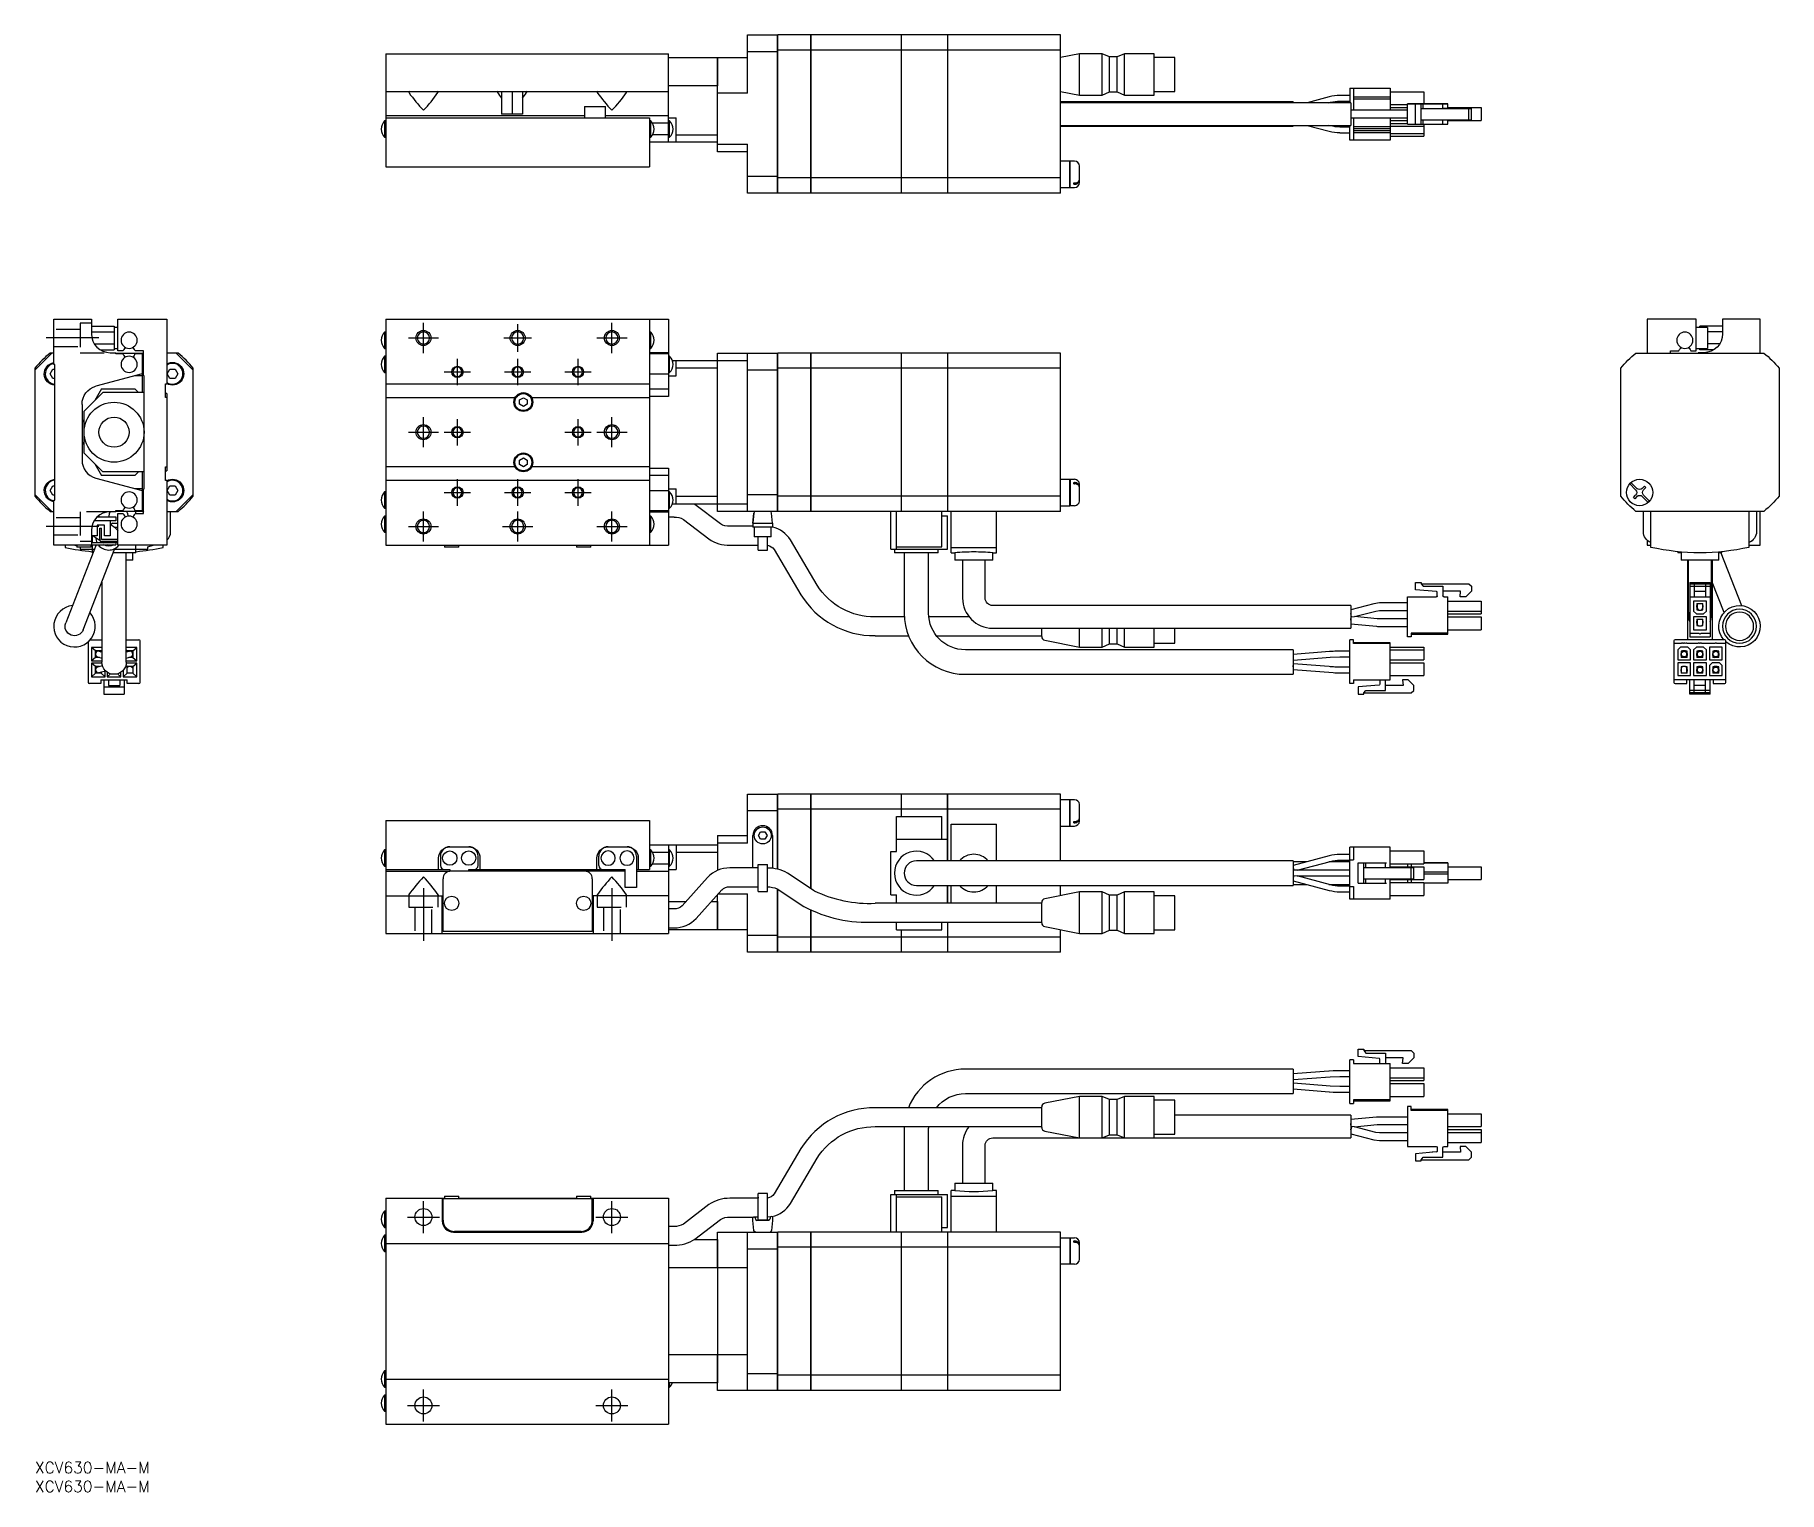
# Model space of a CAD drawing. Extents: x 0 to 463, y -8 to 379.
import ezdxf

# ---------------------------------------------------------------- set-up
doc = ezdxf.new("R2010")
doc.units = 0
doc.header["$LTSCALE"] = 0.5
doc.linetypes.add('CENTER', pattern=[50.8, 31.75, -6.35, 6.35, -6.35])
doc.linetypes.add('DASHED', pattern=[19.05, 12.7, -6.35])
for name, color, linetype in [('MSM_CENTER', 1, 'CENTER'), ('MSM_CONTINUOUS', 7, 'CONTINUOUS'), ('MSM_DASHED', 4, 'DASHED'), ('MSM_NARROW', 5, 'CONTINUOUS'), ('MSM_PART_NUMBER', 7, 'CONTINUOUS')]:
    doc.layers.add(name, color=color, linetype=linetype)
doc.styles.get("Standard").update_dxf_attribs({"font": 'txt.shx', "height": 3, "bigfont": 'bigfont.shx'})

# ---------------------------------------------------------------- blocks, each defined once
blk = doc.blocks.new('*U2')
at = {"layer": 'MSM_PART_NUMBER'}
blk.add_text('XCV630-MA-M', height=3, dxfattribs=at).set_placement((0, -3))
blk = doc.blocks.new('*U3')
at = {"layer": 'MSM_PART_NUMBER'}
blk.add_text('XCV630-MA-M', height=3, dxfattribs=at).set_placement((0, -8))

msp = doc.modelspace()

# ---------------------------------------------------------------- linework, layer by layer
at = {"layer": 'MSM_CENTER'}
for p, q in [((103.07, 294.26), (103.07, 302.26)), ((128.07, 294.61), (128.07, 301.91)), ((153.07, 294.26), (153.07, 302.26)), ((17, 298.26), (3, 298.26)), ((99.07, 298.26), (107.07, 298.26)), ((124.42, 298.26), (131.72, 298.26)), ((149.07, 298.26), (157.07, 298.26)), ((112.07, 285.76), (112.07, 292.76)), ((128.07, 285.76), (128.07, 292.76)), ((144.07, 285.76), (144.07, 292.76)), ((108.57, 289.26), (115.57, 289.26)), ((124.57, 289.26), (131.57, 289.26)), ((140.57, 289.26), (147.57, 289.26)), ((99.07, 273.26), (107.07, 273.26)), ((103.07, 269.26), (103.07, 277.26)), ((108.57, 273.26), (115.57, 273.26)), ((112.07, 269.76), (112.07, 276.76)), ((140.57, 273.26), (147.57, 273.26)), ((144.07, 269.76), (144.07, 276.76)), ((149.07, 273.26), (157.07, 273.26)), ((153.07, 269.26), (153.07, 277.26)), ((112.07, 253.76), (112.07, 260.76)), ((128.07, 253.76), (128.07, 260.76)), ((144.07, 253.76), (144.07, 260.76)), ((108.57, 257.26), (115.57, 257.26)), ((124.57, 257.26), (131.57, 257.26)), ((140.57, 257.26), (147.57, 257.26)), ((103.07, 244.26), (103.07, 252.26)), ((128.07, 244.26), (128.07, 252.26)), ((153.07, 244.26), (153.07, 252.26)), ((17, 248.26), (3, 248.26)), ((99.07, 248.26), (107.07, 248.26)), ((124.07, 248.26), (132.07, 248.26)), ((149.07, 248.26), (157.07, 248.26)), ((103.07, 152.25), (103.07, 138.25)), ((153.07, 152.25), (153.07, 138.25)), ((98.82, 65), (107.32, 65)), ((103.07, 60.75), (103.07, 69.25)), ((148.82, 65), (157.32, 65)), ((153.07, 60.75), (153.07, 69.25)), ((103.07, 10.75), (103.07, 19.25)), ((153.07, 10.75), (153.07, 19.25)), ((98.82, 15), (107.32, 15)), ((148.82, 15), (157.32, 15))]:
    msp.add_line(p, q, dxfattribs=at)
at = {"layer": 'MSM_CONTINUOUS'}
for p, q in [((189.07, 363.19), (189.07, 378.69)), ((189.07, 378.69), (196.97, 378.69)), ((196.97, 336.69), (196.97, 378.69)), ((196.97, 378.69), (197.07, 378.59)), ((205.77, 378.69), (197.07, 378.69)), ((197.07, 336.69), (197.07, 378.69)), ((205.77, 378.69), (205.77, 336.69)), ((205.82, 378.64), (205.77, 378.64)), ((229.77, 378.69), (205.82, 378.69)), ((205.82, 378.69), (205.82, 336.69)), ((229.77, 378.69), (229.77, 336.69)), ((229.82, 378.64), (229.77, 378.64)), ((242.07, 378.69), (229.82, 378.69)), ((229.82, 378.69), (229.82, 336.69)), ((242.07, 378.69), (242.07, 336.69)), ((242.12, 378.64), (242.07, 378.64)), ((272.07, 378.69), (242.12, 378.69)), ((242.12, 378.69), (242.12, 336.69)), ((272.07, 336.69), (272.07, 378.69)), ((93.07, 373.69), (93.07, 343.69)), ((93.07, 373.69), (168.07, 373.69)), ((168.07, 350.19), (168.07, 373.69)), ((168.07, 372.69), (181.07, 372.69)), ((181.07, 347.69), (181.07, 372.69)), ((181.07, 372.69), (189.07, 372.69)), ((181.07, 372.69), (181.07, 365.19)), ((196.97, 374.19), (189.07, 374.19)), ((196.97, 374.19), (197.07, 374.15)), ((205.77, 374.67), (197.07, 374.67)), ((205.82, 374.41), (205.77, 374.41)), ((229.77, 374.67), (205.82, 374.67)), ((229.82, 374.41), (229.77, 374.41)), ((242.07, 374.67), (229.82, 374.67)), ((242.12, 374.41), (242.07, 374.41)), ((272.07, 374.67), (242.12, 374.67)), ((277.07, 373.69), (272.07, 372.71)), ((277.07, 362.69), (277.07, 373.69)), ((283.07, 373.69), (277.07, 373.69)), ((283.07, 362.69), (283.07, 373.69)), ((285.07, 372.84), (283.07, 373.69)), ((285.07, 363.54), (285.07, 372.84)), ((287.07, 372.84), (285.07, 372.84)), ((289.07, 373.69), (287.07, 372.84)), ((287.07, 363.54), (287.07, 372.84)), ((289.07, 362.69), (289.07, 373.69)), ((296.87, 373.69), (289.07, 373.69)), ((296.87, 362.69), (296.87, 373.69)), ((302.37, 372.69), (296.87, 372.69)), ((302.37, 363.69), (302.37, 372.69)), ((93.07, 363.69), (168.07, 363.69)), ((99.33, 363.69), (99.17, 363.57)), ((106.97, 363.57), (106.81, 363.69)), ((122.83, 363.69), (122.67, 363.57)), ((123.82, 363.69), (123.82, 357.69)), ((126.57, 363.69), (126.57, 357.69)), ((129.32, 363.69), (129.32, 357.69)), ((130.47, 363.57), (130.31, 363.69)), ((149.33, 363.69), (149.17, 363.57)), ((156.97, 363.57), (156.81, 363.69)), ((181.07, 365.19), (168.07, 365.19)), ((189.07, 363.19), (181.07, 363.19)), ((272.07, 363.68), (277.07, 362.69)), ((333.82, 360.94), (272.07, 360.94)), ((277.07, 362.69), (283.07, 362.69)), ((283.07, 362.69), (285.07, 363.54)), ((285.07, 363.54), (287.07, 363.54)), ((287.07, 363.54), (289.07, 362.69)), ((289.07, 362.69), (296.87, 362.69)), ((296.87, 363.69), (302.37, 363.69)), ((333.82, 360.94), (333.82, 360.69)), ((343.3, 362.26), (337.45, 360.69)), ((343.31, 362.27), (343.3, 362.26)), ((348.82, 362.64), (346.19, 362.64)), ((346.19, 361.14), (348.82, 361.14)), ((348.82, 364.59), (348.82, 360.69)), ((348.82, 364.59), (359.52, 364.59)), ((349.82, 364.59), (349.82, 358.69)), ((359.52, 362.14), (349.82, 362.14)), ((359.52, 361.64), (349.82, 361.64)), ((359.52, 364.59), (359.52, 358.69)), ((359.52, 363.59), (368.42, 363.59)), ((368.42, 363.59), (368.42, 360.39)), ((145.82, 357.19), (93.07, 357.19)), ((93.07, 356.69), (163.07, 356.69)), ((129.32, 357.69), (123.82, 357.69)), ((145.82, 359.69), (151.32, 359.69)), ((145.82, 359.69), (145.82, 356.69)), ((151.32, 356.69), (151.32, 359.69)), ((168.07, 357.19), (151.32, 357.19)), ((163.07, 356.69), (163.07, 343.69)), ((168.07, 356.69), (170.07, 356.69)), ((170.07, 350.19), (170.07, 356.69)), ((349.07, 360.69), (272.07, 360.69)), ((343.24, 360.69), (343.7, 360.82)), ((349.07, 360.69), (349.07, 354.69)), ((355.45, 358.69), (349.07, 358.69)), ((355.97, 358.69), (349.07, 358.69)), ((349.07, 356.69), (355.45, 356.69)), ((349.82, 356.69), (349.82, 350.79)), ((356.71, 358.69), (355.45, 358.69)), ((355.45, 356.69), (356.71, 356.69)), ((356.17, 358.69), (355.97, 358.69)), ((364.07, 358.69), (356.17, 358.69)), ((364.07, 358.69), (356.71, 358.69)), ((356.71, 356.69), (364.07, 356.69)), ((359.52, 360.19), (364.07, 360.19)), ((359.52, 359.39), (364.07, 359.39)), ((359.52, 356.69), (359.52, 350.79)), ((364.07, 360.39), (371.72, 360.39)), ((365.07, 360.39), (364.07, 360.39)), ((364.07, 354.99), (364.07, 360.39)), ((374.77, 360.39), (365.07, 360.39)), ((366.27, 360.39), (367.77, 360.39)), ((371.84, 360.39), (366.27, 360.39)), ((366.27, 354.99), (366.27, 360.39)), ((367.77, 360.39), (368.27, 360.39)), ((367.77, 354.99), (367.77, 360.39)), ((367.77, 359.19), (368.27, 359.19)), ((367.77, 359.19), (380.37, 359.19)), ((368.27, 360.39), (373.52, 360.39)), ((368.27, 359.19), (368.27, 360.39)), ((368.27, 359.19), (373.52, 359.19)), ((371.72, 360.39), (372.02, 360.39)), ((372.02, 360.39), (371.84, 360.39)), ((373.52, 360.39), (373.82, 360.39)), ((373.52, 359.19), (373.52, 360.39)), ((378.2, 359.19), (373.52, 359.19)), ((373.82, 359.19), (373.52, 359.19)), ((373.82, 360.39), (374.77, 360.39)), ((374.77, 359.19), (374.77, 360.39)), ((374.77, 359.39), (383.67, 359.39)), ((374.77, 359.39), (383.67, 359.39)), ((374.77, 359.39), (383.67, 359.39)), ((378.07, 359.19), (378.2, 359.19)), ((379.57, 359.19), (378.07, 359.19)), ((381.07, 359.19), (379.57, 359.19)), ((380.37, 359.19), (381.07, 359.19)), ((380.37, 356.19), (380.37, 359.19)), ((381.07, 356.19), (381.07, 359.19)), ((383.67, 359.39), (383.67, 355.99)), ((92.78, 355.84), (92.78, 351.54)), ((93.07, 355.84), (92.78, 355.84)), ((163.36, 355.84), (163.07, 355.84)), ((163.36, 351.54), (163.36, 355.84)), ((168.07, 355.23), (163.85, 355.23)), ((168.07, 352.16), (163.85, 352.16)), ((168.36, 355.84), (168.07, 355.84)), ((168.36, 351.54), (168.36, 355.84)), ((170.07, 352.19), (181.07, 352.19)), ((272.07, 354.69), (349.07, 354.69)), ((272.07, 354.44), (333.82, 354.44)), ((333.82, 354.69), (333.82, 354.44)), ((337.45, 354.69), (343.3, 353.12)), ((343.69, 354.57), (343.24, 354.69)), ((348.82, 354.24), (346.19, 354.24)), ((346.19, 352.74), (348.82, 352.74)), ((348.82, 350.79), (348.82, 354.69)), ((359.52, 354.29), (349.82, 354.29)), ((359.52, 353.79), (349.82, 353.79)), ((359.52, 353.74), (349.82, 353.74)), ((359.52, 353.24), (349.82, 353.24)), ((359.52, 353.19), (349.82, 353.19)), ((359.52, 352.69), (349.82, 352.69)), ((359.52, 355.99), (364.07, 355.99)), ((359.52, 355.19), (364.07, 355.19)), ((359.52, 354.44), (368.42, 354.44)), ((359.52, 352.54), (368.42, 352.54)), ((359.52, 351.79), (368.42, 351.79)), ((364.07, 354.99), (366.27, 354.99)), ((366.27, 354.99), (367.77, 354.99)), ((367.77, 356.19), (380.37, 356.19)), ((367.77, 354.99), (368.27, 354.99)), ((368.27, 354.99), (368.27, 356.19)), ((368.27, 354.99), (373.52, 354.99)), ((368.42, 354.99), (368.42, 351.79)), ((373.52, 354.99), (373.52, 356.19)), ((373.52, 354.99), (373.82, 354.99)), ((373.82, 354.99), (374.77, 354.99)), ((374.77, 354.99), (374.77, 356.19)), ((374.77, 355.99), (383.67, 355.99)), ((380.37, 356.19), (381.07, 356.19)), ((92.78, 351.54), (93.07, 351.54)), ((163.07, 351.54), (163.36, 351.54)), ((181.07, 350.19), (163.07, 350.19)), ((168.07, 351.54), (168.36, 351.54)), ((181.07, 349.69), (189.07, 349.69)), ((189.07, 347.69), (181.07, 347.69)), ((189.07, 336.69), (189.07, 349.69)), ((359.52, 350.79), (348.82, 350.79)), ((93.07, 343.69), (163.07, 343.69)), ((274.57, 345.19), (272.07, 345.19)), ((274.57, 338.19), (274.57, 345.19)), ((274.62, 345.14), (274.57, 345.14)), ((274.62, 338.19), (274.62, 345.19)), ((275.77, 345.19), (274.62, 345.19)), ((277.07, 339.49), (277.07, 343.89)), ((189.07, 341.19), (196.97, 341.19)), ((196.97, 341.19), (197.07, 341.24)), ((205.77, 340.72), (197.07, 340.72)), ((205.82, 340.98), (205.77, 340.98)), ((229.77, 340.72), (205.82, 340.72)), ((229.82, 340.98), (229.77, 340.98)), ((242.07, 340.72), (229.82, 340.72)), ((242.12, 340.98), (242.07, 340.98)), ((272.07, 340.72), (242.12, 340.72)), ((272.07, 338.19), (274.57, 338.19)), ((274.57, 338.24), (274.62, 338.24)), ((274.62, 338.19), (275.77, 338.19)), ((275.57, 339.4), (275.77, 339.4)), ((275.57, 339.05), (275.57, 339.4)), ((275.57, 339.05), (275.77, 339.05)), ((196.97, 336.69), (189.07, 336.69)), ((197.07, 336.79), (196.97, 336.69)), ((205.77, 336.69), (197.07, 336.69)), ((205.82, 336.74), (205.77, 336.74)), ((229.77, 336.69), (205.82, 336.69)), ((229.82, 336.74), (229.77, 336.74)), ((242.07, 336.69), (229.82, 336.69)), ((242.12, 336.74), (242.07, 336.74)), ((272.07, 336.69), (242.12, 336.69)), ((5, 291.26), (5, 303.26)), ((5, 303.26), (15, 303.26)), ((15, 303.26), (15, 299.36)), ((15, 301.44), (21, 301.44)), ((21, 301.44), (21, 295.09)), ((22, 301.01), (21, 301.01)), ((22, 294.86), (22, 303.26)), ((22, 303.26), (35, 303.26)), ((35, 303.26), (35, 286.06)), ((93.07, 303.26), (168.07, 303.26)), ((93.07, 303.26), (93.07, 243.26)), ((163.07, 303.26), (163.07, 243.26)), ((168.07, 303.26), (168.07, 282.76)), ((427.68, 303.26), (427.68, 294.26)), ((440.68, 303.26), (427.68, 303.26)), ((440.68, 294.86), (440.68, 303.26)), ((443.68, 301.01), (440.68, 301.01)), ((441.68, 301.01), (441.68, 301.44)), ((447.68, 301.44), (441.68, 301.44)), ((443.68, 301.01), (443.68, 295.51)), ((447.68, 303.26), (447.68, 299.36)), ((457.68, 303.26), (447.68, 303.26)), ((457.68, 294.26), (457.68, 303.26)), ((15, 299.85), (21, 299.85)), ((15.78, 296.68), (21, 296.68)), ((92.78, 299.81), (92.78, 295.51)), ((93.07, 299.81), (92.78, 299.81)), ((163.36, 299.81), (163.07, 299.81)), ((163.36, 295.51), (163.36, 299.81)), ((447.68, 299.85), (443.68, 299.85)), ((446.9, 296.68), (443.68, 296.68)), ((4.5, 294.26), (0, 289.76)), ((5, 294.26), (4.03, 294.26)), ((17.41, 295.09), (21, 295.09)), ((20, 294.36), (21.5, 294.36)), ((21, 295.51), (22, 295.51)), ((21.5, 294.06), (21.5, 294.36)), ((21.5, 294.26), (28.8, 294.26)), ((23.46, 294.06), (21.5, 294.06)), ((23.39, 294.86), (22, 294.86)), ((23.6, 295.22), (23.39, 294.86)), ((26.61, 294.86), (26.4, 295.22)), ((28.5, 294.06), (26.54, 294.06)), ((28.8, 294.86), (26.61, 294.86)), ((28.5, 294.06), (28.5, 283.76)), ((28.8, 288.26), (28.8, 294.86)), ((37.97, 294.26), (35, 294.26)), ((42, 289.76), (37.5, 294.26)), ((92.78, 295.51), (93.07, 295.51)), ((92.78, 293.41), (92.78, 289.11)), ((93.07, 293.41), (92.78, 293.41)), ((163.07, 295.51), (163.36, 295.51)), ((168.07, 294.36), (163.07, 294.36)), ((168.07, 294.06), (163.07, 294.06)), ((168.36, 293.41), (168.07, 293.41)), ((168.36, 289.11), (168.36, 293.41)), ((169.1, 292.26), (189.07, 292.26)), ((170.07, 288.26), (170.07, 292.26)), ((181.07, 292.26), (181.07, 294.26)), ((181.07, 294.26), (196.97, 294.26)), ((181.07, 254.26), (181.07, 292.26)), ((189.07, 289.76), (189.07, 294.26)), ((196.97, 289.76), (196.97, 294.26)), ((196.97, 294.26), (197.07, 294.16)), ((205.77, 294.26), (197.07, 294.26)), ((197.07, 252.26), (197.07, 294.26)), ((205.77, 294.26), (205.77, 252.26)), ((205.82, 294.21), (205.77, 294.21)), ((229.77, 294.26), (205.82, 294.26)), ((205.82, 294.26), (205.82, 252.26)), ((229.77, 294.26), (229.77, 252.26)), ((229.82, 294.21), (229.77, 294.21)), ((242.07, 294.26), (229.82, 294.26)), ((229.82, 294.26), (229.82, 252.26)), ((242.07, 294.26), (242.07, 252.26)), ((242.12, 294.21), (242.07, 294.21)), ((272.07, 294.26), (242.12, 294.26)), ((242.12, 294.26), (242.12, 252.26)), ((272.07, 252.26), (272.07, 294.26)), ((424.71, 294.26), (458.65, 294.26)), ((433.88, 294.86), (436.07, 294.86)), ((433.88, 294.26), (433.88, 294.86)), ((436.07, 294.86), (436.28, 295.22)), ((439.08, 295.22), (439.29, 294.86)), ((439.29, 294.86), (440.68, 294.86)), ((440.68, 295.51), (443.68, 295.51)), ((442.68, 294.36), (441.18, 294.36)), ((441.18, 294.26), (441.18, 294.36)), ((441.68, 295.09), (441.68, 295.51)), ((445.28, 295.09), (441.68, 295.09)), ((0, 290.23), (0, 256.29)), ((4.06, 288.76), (4.78, 290.01)), ((4.78, 287.51), (4.06, 288.76)), ((4.78, 290.01), (5.3, 290.01)), ((5.3, 287.51), (4.78, 287.51)), ((5.3, 291.26), (5, 291.26)), ((5.3, 255.26), (5.3, 291.26)), ((28.5, 288.76), (16.21, 285.47)), ((28.5, 288.26), (26.63, 288.26)), ((29, 288.26), (28.8, 288.26)), ((29, 258.26), (29, 288.26)), ((35.06, 288.76), (35.78, 290.01)), ((35.78, 287.51), (35.06, 288.76)), ((35.78, 290.01), (37.22, 290.01)), ((37.22, 287.51), (35.78, 287.51)), ((37.22, 290.01), (37.94, 288.76)), ((37.94, 288.76), (37.22, 287.51)), ((42, 256.29), (42, 290.23)), ((92.78, 289.11), (93.07, 289.11)), ((163.07, 288.76), (168.07, 288.76)), ((168.07, 289.11), (168.36, 289.11)), ((168.07, 288.26), (170.07, 288.26)), ((181.07, 290.26), (170.07, 290.26)), ((196.97, 289.76), (189.07, 289.76)), ((189.07, 256.76), (189.07, 289.76)), ((196.97, 256.76), (196.97, 289.76)), ((197.07, 289.72), (196.97, 289.76)), ((205.77, 290.23), (197.07, 290.23)), ((205.82, 289.98), (205.77, 289.98)), ((229.77, 290.23), (205.82, 290.23)), ((229.82, 289.98), (229.77, 289.98)), ((242.07, 290.23), (229.82, 290.23)), ((242.12, 289.98), (242.07, 289.98)), ((272.07, 290.23), (242.12, 290.23)), ((420.68, 256.29), (420.68, 290.23)), ((462.68, 290.23), (462.68, 256.29)), ((18, 283.76), (13, 278.76)), ((17.7, 284.76), (15.92, 281.68)), ((17.7, 284.76), (26.5, 284.76)), ((29, 283.76), (18, 283.76)), ((27.5, 283.76), (26.5, 284.76)), ((34.65, 286.06), (35, 286.06)), ((34.65, 282.46), (34.65, 286.06)), ((35, 283.51), (34.65, 283.51)), ((35, 282.46), (34.65, 282.46)), ((35, 283.51), (35, 263.01)), ((93.07, 286.06), (163.07, 286.06)), ((93.07, 282.46), (127.38, 282.46)), ((128.57, 281.84), (129.57, 282.42)), ((129.57, 282.42), (130.57, 281.84)), ((131.76, 282.46), (163.07, 282.46)), ((163.07, 284.76), (168.07, 284.76)), ((168.07, 282.76), (163.07, 282.76)), ((12.5, 280.64), (12.5, 265.89)), ((13, 278.76), (13, 267.76)), ((128.57, 280.69), (128.57, 281.84)), ((129.57, 280.11), (128.57, 280.69)), ((130.57, 280.69), (129.57, 280.11)), ((130.57, 281.84), (130.57, 280.69)), ((13, 276.63), (12.5, 275.76)), ((12.5, 270.76), (13, 269.9)), ((13, 267.76), (18, 262.76)), ((15.92, 264.85), (17.7, 261.76)), ((34.65, 264.06), (35, 264.06)), ((34.65, 260.46), (34.65, 264.06)), ((127.38, 264.06), (93.07, 264.06)), ((128.57, 265.84), (129.57, 266.42)), ((128.57, 264.69), (128.57, 265.84)), ((129.57, 264.11), (128.57, 264.69)), ((129.57, 266.42), (130.57, 265.84)), ((130.57, 264.69), (129.57, 264.11)), ((130.57, 265.84), (130.57, 264.69)), ((163.07, 264.06), (131.76, 264.06)), ((163.07, 263.76), (168.07, 263.76)), ((168.07, 263.76), (168.07, 243.26)), ((16.21, 261.06), (28.5, 257.76)), ((26.5, 261.76), (17.7, 261.76)), ((29, 262.76), (18, 262.76)), ((26.5, 261.76), (27.5, 262.76)), ((28.5, 262.76), (28.5, 252.46)), ((34.65, 263.01), (35, 263.01)), ((35, 260.46), (34.65, 260.46)), ((35, 260.46), (35, 243.26)), ((163.07, 260.46), (93.07, 260.46)), ((168.07, 261.76), (163.07, 261.76)), ((272.07, 260.76), (274.57, 260.76)), ((274.57, 253.76), (274.57, 260.76)), ((274.57, 260.71), (274.62, 260.71)), ((274.62, 260.76), (274.62, 253.76)), ((274.62, 260.76), (275.77, 260.76)), ((275.57, 259.55), (275.57, 259.91)), ((275.57, 259.91), (275.77, 259.91)), ((275.57, 259.55), (275.77, 259.55)), ((277.07, 255.06), (277.07, 259.46)), ((424.62, 257.97), (423.04, 259.55)), ((423.39, 259.91), (424.98, 258.32)), ((0, 256.76), (4.5, 252.26)), ((4.06, 257.76), (4.78, 259.01)), ((4.78, 256.51), (4.06, 257.76)), ((4.78, 259.01), (5.3, 259.01)), ((5.3, 256.51), (4.78, 256.51)), ((5, 243.26), (5, 255.26)), ((5, 255.26), (5.3, 255.26)), ((28.5, 258.26), (26.63, 258.26)), ((28.8, 251.66), (28.8, 258.26)), ((28.8, 258.26), (29, 258.26)), ((35.06, 257.76), (35.78, 259.01)), ((35.78, 256.51), (35.06, 257.76)), ((35.78, 259.01), (37.22, 259.01)), ((37.22, 256.51), (35.78, 256.51)), ((37.22, 259.01), (37.94, 257.76)), ((37.94, 257.76), (37.22, 256.51)), ((37.5, 252.26), (42, 256.76)), ((92.78, 257.41), (92.78, 253.11)), ((93.07, 257.41), (92.78, 257.41)), ((163.07, 257.76), (168.07, 257.76)), ((168.07, 258.26), (170.07, 258.26)), ((168.36, 257.41), (168.07, 257.41)), ((168.36, 253.11), (168.36, 257.41)), ((170.07, 254.26), (170.07, 258.26)), ((170.07, 256.26), (181.07, 256.26)), ((189.07, 252.26), (189.07, 256.76)), ((189.07, 256.76), (196.97, 256.76)), ((197.07, 256.8), (196.97, 256.76)), ((196.97, 252.26), (196.97, 256.76)), ((205.77, 256.29), (197.07, 256.29)), ((205.82, 256.55), (205.77, 256.55)), ((229.77, 256.29), (205.82, 256.29)), ((229.82, 256.55), (229.77, 256.55)), ((242.07, 256.29), (229.82, 256.29)), ((242.12, 256.55), (242.07, 256.55)), ((272.07, 256.29), (242.12, 256.29)), ((424.02, 255.95), (424.62, 256.56)), ((424.37, 255.6), (424.02, 255.95)), ((424.98, 256.2), (424.37, 255.6)), ((426.39, 258.32), (426.99, 258.92)), ((427.97, 254.62), (426.39, 256.2)), ((427.34, 258.57), (426.74, 257.97)), ((426.74, 256.56), (428.33, 254.97)), ((426.99, 258.92), (427.34, 258.57)), ((4.03, 252.26), (5, 252.26)), ((16.53, 250.76), (21.5, 250.76)), ((17.05, 250.76), (16.76, 250.97)), ((19.74, 250.76), (19.83, 251.81)), ((21.5, 252.16), (20, 252.16)), ((21.5, 252.46), (23.46, 252.46)), ((21.5, 252.16), (21.5, 252.46)), ((28.8, 252.26), (21.5, 252.26)), ((21.5, 250.76), (21.5, 249.76)), ((22, 251.66), (23.39, 251.66)), ((22, 243.26), (22, 251.66)), ((23.39, 251.66), (23.6, 251.3)), ((24.57, 251.81), (24.64, 250.98)), ((26.4, 251.3), (26.61, 251.66)), ((26.54, 252.46), (28.5, 252.46)), ((26.61, 251.66), (28.8, 251.66)), ((26.78, 251.66), (26.78, 252.26)), ((28.63, 251.81), (28.62, 251.66)), ((35, 252.26), (37.97, 252.26)), ((36, 246.84), (36, 252.26)), ((92.78, 253.11), (93.07, 253.11)), ((92.78, 251.01), (92.78, 246.71)), ((93.07, 251.01), (92.78, 251.01)), ((163.07, 252.46), (168.07, 252.46)), ((163.07, 252.16), (168.07, 252.16)), ((163.36, 251.01), (163.07, 251.01)), ((163.36, 246.71), (163.36, 251.01)), ((168.07, 253.11), (168.36, 253.11)), ((168.07, 250.76), (169.55, 250.76)), ((169.1, 254.26), (189.07, 254.26)), ((172.05, 250.13), (178.8, 244.96)), ((175.09, 254.1), (174.87, 254.26)), ((181.84, 248.93), (175.09, 254.1)), ((181.07, 252.26), (181.07, 254.26)), ((196.97, 252.26), (181.07, 252.26)), ((190.47, 249.16), (190.7, 251.81)), ((190.7, 251.81), (190.47, 249.16)), ((195.67, 249.16), (195.44, 251.81)), ((197.07, 252.36), (196.97, 252.26)), ((205.77, 252.26), (197.07, 252.26)), ((205.82, 252.31), (205.77, 252.31)), ((242.07, 252.26), (205.82, 252.26)), ((227.07, 242.26), (227.07, 252.26)), ((228.57, 242.26), (228.57, 252.26)), ((229.82, 252.31), (229.77, 252.31)), ((240.57, 242.86), (240.57, 252.26)), ((240.57, 251.06), (242.07, 251.06)), ((242.12, 252.31), (242.07, 252.31)), ((242.07, 242.26), (242.07, 251.06)), ((272.07, 252.26), (242.12, 252.26)), ((243.07, 241.27), (243.07, 252.26)), ((255.07, 241.27), (255.07, 252.26)), ((272.07, 253.76), (274.57, 253.76)), ((274.62, 253.81), (274.57, 253.81)), ((275.77, 253.76), (274.62, 253.76)), ((458.65, 252.26), (424.71, 252.26)), ((426.68, 246.84), (426.68, 252.26)), ((428.68, 242.69), (428.68, 252.26)), ((454.68, 252.26), (454.68, 242.69)), ((456.68, 252.26), (456.68, 246.84)), ((457.68, 243.26), (457.68, 252.26)), ((15, 247.16), (15, 243.26)), ((16.5, 245.76), (15, 245.76)), ((15.22, 245.76), (15.22, 243.86)), ((15.5, 245.76), (16.78, 244.88)), ((21.5, 249.76), (15.73, 249.76)), ((18.5, 248.56), (16.5, 248.56)), ((16.5, 248.56), (16.5, 245.76)), ((17.2, 247.76), (17.7, 247.76)), ((17.2, 244.76), (17.2, 247.76)), ((17.7, 244.76), (17.7, 247.76)), ((18.5, 245.76), (18.5, 248.56)), ((20, 245.76), (18.5, 245.76)), ((20, 249.76), (20, 245.76)), ((21.28, 247.85), (20, 248.74)), ((20.6, 249.16), (22, 249.16)), ((20.98, 248.06), (22, 248.06)), ((92.78, 246.71), (93.07, 246.71)), ((163.07, 246.71), (163.36, 246.71)), ((190.47, 248.29), (184.34, 248.29)), ((190.47, 249.16), (195.67, 249.16)), ((190.47, 249.16), (190.47, 248.06)), ((195.67, 248.06), (190.47, 248.06)), ((190.82, 248.06), (190.82, 245.46)), ((195.32, 245.46), (190.82, 245.46)), ((191.82, 241.99), (191.82, 245.46)), ((194.32, 241.99), (194.32, 245.46)), ((195.32, 245.46), (195.32, 248.06)), ((195.67, 249.16), (195.67, 248.06)), ((195.67, 248.06), (195.67, 248.07)), ((15, 243.26), (5, 243.26)), ((8, 243.26), (8, 242.69)), ((16.24, 243.36), (8.17, 222.67)), ((10.6, 243.26), (11.1, 243.12)), ((11.1, 243.26), (11.1, 242.76)), ((14.9, 242.76), (11.1, 242.76)), ((12, 242.76), (12, 242.26)), ((12, 242.26), (15.81, 242.26)), ((12.83, 220.85), (21.23, 242.39)), ((14.9, 242.76), (14.9, 243.26)), ((21.5, 243.86), (15, 243.86)), ((15, 243.36), (21.5, 243.36)), ((15.18, 242.26), (15.18, 241.26)), ((15.42, 241.26), (15.18, 241.26)), ((15.22, 243.36), (15.22, 242.26)), ((16.46, 243.94), (16.43, 243.86)), ((16.78, 244.88), (17.24, 244.57)), ((17.68, 244.26), (18.26, 243.86)), ((22, 244.76), (17.7, 244.76)), ((22, 244.26), (17.7, 244.26)), ((26.82, 241.26), (20.79, 241.26)), ((21.18, 242.26), (30, 242.26)), ((21.5, 243.86), (21.5, 243.36)), ((35, 243.26), (22, 243.26)), ((24.25, 212.26), (24.25, 241.26)), ((26, 239.26), (26, 241.26)), ((26.78, 242.26), (26.78, 243.26)), ((26.82, 241.26), (26.82, 242.26)), ((30, 242.86), (31.4, 243.26)), ((30, 242.26), (30, 242.86)), ((34, 242.69), (34, 243.26)), ((93.07, 243.26), (168.07, 243.26)), ((108.67, 243.26), (108.67, 242.76)), ((112.47, 242.76), (108.67, 242.76)), ((112.47, 242.76), (112.47, 243.26)), ((143.67, 243.26), (143.67, 242.76)), ((147.47, 242.76), (143.67, 242.76)), ((147.47, 242.76), (147.47, 243.26)), ((184.34, 243.29), (191.82, 243.29)), ((191.82, 241.99), (194.32, 241.99)), ((196.1, 242.11), (203.21, 230.11)), ((207.51, 232.66), (200.4, 244.66)), ((227.07, 242.26), (242.07, 242.26)), ((228, 242.26), (228, 241.26)), ((239.64, 241.26), (228, 241.26)), ((228.57, 242.86), (240.57, 242.86)), ((230.57, 241.26), (230.57, 225.26)), ((237.07, 225.26), (237.07, 241.26)), ((239.64, 241.26), (239.64, 242.26)), ((243.07, 242.69), (255.07, 242.69)), ((243.07, 241.27), (244.07, 241.27)), ((244.07, 241.27), (244.07, 239.26)), ((254.07, 241.27), (255.07, 241.27)), ((254.07, 239.26), (254.07, 241.27)), ((427.68, 244.61), (427.68, 243.26)), ((427.68, 243.26), (428.68, 243.26)), ((435.86, 241.55), (435.86, 241.26)), ((436.68, 241.26), (435.86, 241.26)), ((436.68, 241.48), (436.68, 239.26)), ((446.68, 239.26), (446.68, 241.48)), ((447.5, 241.26), (446.68, 241.26)), ((447.26, 241.26), (452.73, 227.24)), ((447.5, 241.26), (447.5, 241.55)), ((454.68, 243.26), (457.68, 243.26)), ((26, 239.26), (24.25, 239.26)), ((254.07, 239.26), (244.07, 239.26)), ((246.07, 239.26), (246.07, 229.26)), ((252.07, 229.26), (252.07, 239.26)), ((446.68, 239.26), (436.68, 239.26)), ((438.43, 218.16), (438.43, 239.26)), ((438.68, 224.26), (438.68, 239.26)), ((444.68, 239.26), (444.68, 224.26)), ((444.93, 239.26), (444.93, 218.16)), ((17.75, 233.48), (17.75, 212.26)), ((366.27, 231.45), (366.27, 233.36)), ((366.27, 233.36), (367.77, 233.36)), ((366.27, 233.36), (367.77, 233.36)), ((371.84, 230.96), (366.27, 231.45)), ((367.77, 233.36), (367.77, 233.06)), ((367.77, 233.06), (368.27, 232.36)), ((367.77, 233.06), (368.27, 232.36)), ((367.77, 233.06), (380.37, 233.06)), ((367.77, 233.06), (380.37, 233.06)), ((368.27, 232.36), (373.52, 232.36)), ((368.27, 232.36), (373.52, 232.36)), ((373.52, 232.36), (373.52, 229.86)), ((380.37, 233.06), (381.07, 232.36)), ((380.37, 233.06), (381.07, 232.36)), ((381.07, 232.36), (381.07, 231.06)), ((438.98, 233.36), (444.38, 233.36)), ((438.98, 233.36), (438.98, 218.96)), ((438.98, 233.06), (444.38, 233.06)), ((438.98, 232.36), (444.38, 232.36)), ((440.18, 233.06), (440.18, 229.56)), ((443.18, 233.06), (443.18, 229.56)), ((444.38, 233.36), (444.38, 218.96)), ((448.07, 225.42), (444.93, 233.48)), ((349.07, 227.26), (254.07, 227.26)), ((355.2, 227.74), (349.07, 226.15)), ((349.07, 227.26), (349.07, 221.26)), ((356.71, 227.94), (355.2, 227.74)), ((364.07, 227.94), (356.71, 227.94)), ((364.07, 229.56), (371.72, 229.56)), ((364.07, 218.96), (364.07, 229.56)), ((364.07, 229.56), (371.72, 229.56)), ((371.72, 229.56), (371.72, 229.56)), ((372.02, 229.86), (372.02, 230.76)), ((378.2, 231.06), (373.52, 231.06)), ((373.82, 229.56), (374.77, 229.56)), ((373.82, 229.56), (373.82, 229.56)), ((373.82, 229.56), (374.77, 229.56)), ((374.77, 219.71), (374.77, 229.56)), ((374.77, 228.46), (383.67, 228.46)), ((374.77, 228.46), (383.67, 228.46)), ((378.07, 229.56), (378.2, 231.06)), ((378.07, 229.56), (378.2, 231.06)), ((379.57, 229.56), (378.07, 229.56)), ((381.07, 231.06), (379.57, 229.56)), ((383.67, 228.46), (383.67, 225.06)), ((438.98, 229.56), (444.38, 229.56)), ((439.98, 228.46), (439.98, 225.81)), ((443.38, 228.46), (439.98, 228.46)), ((440.18, 231.06), (443.18, 231.06)), ((440.78, 227.31), (440.78, 226.81)), ((440.93, 227.31), (440.78, 227.31)), ((440.78, 226.81), (440.93, 226.81)), ((440.88, 227.81), (442.48, 227.81)), ((440.88, 227.81), (440.88, 227.31)), ((440.88, 226.81), (440.88, 226.16)), ((440.93, 227.81), (440.93, 226.44)), ((442.43, 226.44), (442.43, 227.81)), ((442.43, 227.31), (442.58, 227.31)), ((442.43, 226.81), (442.58, 226.81)), ((442.48, 227.31), (442.48, 227.81)), ((442.48, 226.16), (442.48, 226.81)), ((442.58, 226.81), (442.58, 227.31)), ((443.38, 225.81), (443.38, 228.46)), ((230.6, 224.26), (222.87, 224.26)), ((247.82, 224.26), (237.12, 224.26)), ((349.29, 224.27), (349.07, 225.11)), ((349.07, 223.41), (349.17, 224.41)), ((349.07, 222.41), (355.88, 221.75)), ((349.26, 224.4), (349.17, 224.41)), ((349.29, 224.27), (350.02, 224.33)), ((350.02, 224.33), (355.7, 225.81)), ((356.07, 223.74), (350.02, 224.33)), ((355.7, 225.81), (356.71, 225.94)), ((356.17, 223.74), (356.07, 223.74)), ((364.07, 223.74), (356.17, 223.74)), ((356.71, 225.94), (364.07, 225.94)), ((374.77, 225.81), (383.67, 225.81)), ((374.77, 225.06), (383.67, 225.06)), ((374.77, 224.26), (383.67, 224.26)), ((374.77, 224.26), (383.67, 224.26)), ((383.67, 224.26), (383.67, 220.86)), ((439.98, 225.81), (440.73, 225.06)), ((439.98, 224.26), (439.98, 220.86)), ((443.38, 224.26), (439.98, 224.26)), ((440.73, 225.06), (442.63, 225.06)), ((440.93, 223.11), (440.78, 223.11)), ((440.78, 223.11), (440.78, 222.61)), ((440.78, 222.61), (440.93, 222.61)), ((440.88, 226.16), (441.21, 226.16)), ((440.88, 223.61), (442.48, 223.61)), ((440.88, 223.61), (440.88, 223.11)), ((440.88, 222.61), (440.88, 221.96)), ((440.93, 226.44), (441.31, 226.06)), ((440.93, 223.61), (440.93, 222.24)), ((440.93, 222.24), (441.31, 221.86)), ((441.31, 226.06), (442.06, 226.06)), ((442.06, 226.06), (442.43, 226.44)), ((442.06, 221.86), (442.43, 222.24)), ((442.16, 226.16), (442.48, 226.16)), ((442.43, 222.24), (442.43, 223.61)), ((442.43, 223.11), (442.58, 223.11)), ((442.43, 222.61), (442.58, 222.61)), ((442.48, 223.11), (442.48, 223.61)), ((442.48, 221.96), (442.48, 222.61)), ((442.58, 222.61), (442.58, 223.11)), ((442.63, 225.06), (443.38, 225.81)), ((443.38, 220.86), (443.38, 224.26)), ((14.1, 217.6), (14.1, 206.86)), ((14.66, 218.16), (17.75, 218.16)), ((24.25, 218.16), (27.6, 218.16)), ((27.9, 206.86), (27.9, 217.86)), ((222.87, 219.26), (231.72, 219.26)), ((239.13, 219.26), (267.07, 219.26)), ((254.07, 221.26), (349.07, 221.26)), ((267.07, 219.05), (267.07, 221.26)), ((267.88, 218.07), (277.07, 216.26)), ((277.07, 216.26), (277.07, 221.26)), ((283.07, 216.26), (283.07, 221.26)), ((285.07, 217.11), (285.07, 221.26)), ((287.07, 217.11), (287.07, 221.26)), ((289.07, 216.26), (289.07, 221.26)), ((296.87, 216.26), (296.87, 221.26)), ((302.37, 217.26), (302.37, 221.26)), ((349.82, 218.16), (348.82, 218.16)), ((348.82, 206.56), (348.82, 218.16)), ((349.82, 217.16), (349.82, 218.16)), ((355.88, 221.75), (356.17, 221.74)), ((356.17, 221.74), (364.07, 221.74)), ((365.07, 218.96), (364.07, 218.96)), ((374.77, 219.96), (365.07, 219.96)), ((365.07, 219.96), (365.07, 218.96)), ((365.07, 219.71), (374.77, 219.71)), ((374.77, 220.86), (383.67, 220.86)), ((434.78, 217.86), (434.78, 206.86)), ((448.28, 218.16), (435.08, 218.16)), ((438.98, 219.96), (441.43, 219.96)), ((438.98, 218.96), (444.38, 218.96)), ((439.98, 220.86), (443.38, 220.86)), ((440.88, 221.96), (441.21, 221.96)), ((441.31, 221.86), (442.06, 221.86)), ((441.93, 219.96), (444.38, 219.96)), ((442.16, 221.96), (442.48, 221.96)), ((448.58, 206.86), (448.58, 217.86)), ((17.75, 216.16), (15, 216.16)), ((15, 216.16), (15, 212.61)), ((16.05, 215.26), (15, 216.16)), ((16.05, 213.51), (15, 212.61)), ((17.55, 215.26), (16.05, 215.26)), ((16.05, 213.51), (16.05, 215.26)), ((16.05, 214.89), (16.42, 215.26)), ((17.11, 213.51), (16.05, 213.51)), ((16.59, 213.67), (17.75, 213.32)), ((17.75, 214.89), (17.01, 215.11)), ((17.17, 215.26), (17.46, 214.97)), ((17.55, 215.26), (17.75, 215.43)), ((17.55, 214.95), (17.55, 215.26)), ((27, 216.16), (24.25, 216.16)), ((24.45, 215.26), (24.25, 215.43)), ((24.99, 215.11), (24.25, 214.89)), ((24.25, 213.32), (25.41, 213.67)), ((25.95, 215.26), (24.45, 215.26)), ((24.45, 215.26), (24.45, 214.95)), ((24.54, 214.97), (24.82, 215.26)), ((25.95, 213.51), (24.89, 213.51)), ((25.57, 215.26), (25.95, 214.89)), ((25.95, 215.26), (27, 216.16)), ((25.95, 215.26), (25.95, 213.51)), ((25.95, 213.51), (27, 212.61)), ((27, 212.61), (27, 216.16)), ((333.82, 215.51), (246.82, 215.51)), ((277.07, 216.26), (283.07, 216.26)), ((283.07, 216.26), (285.07, 217.11)), ((285.07, 217.11), (287.07, 217.11)), ((287.07, 217.11), (289.07, 216.26)), ((289.07, 216.26), (296.87, 216.26)), ((296.87, 217.26), (302.37, 217.26)), ((333.82, 215.51), (333.82, 209.01)), ((343.44, 215.03), (333.82, 214.27)), ((333.88, 212.77), (343.56, 213.54)), ((346.19, 215.14), (343.44, 215.03)), ((344.36, 215.1), (343.44, 215.03)), ((343.56, 213.54), (346.19, 213.64)), ((348.82, 215.14), (345.22, 215.14)), ((346.19, 213.64), (348.82, 213.64)), ((359.52, 217.41), (349.82, 217.41)), ((359.52, 217.16), (349.82, 217.16)), ((359.52, 207.56), (359.52, 217.41)), ((359.52, 216.26), (368.42, 216.26)), ((359.52, 215.51), (368.42, 215.51)), ((359.52, 212.86), (368.42, 212.86)), ((368.42, 216.26), (368.42, 212.86)), ((436.68, 217.16), (434.78, 217.16)), ((436.53, 216.26), (435.78, 215.51)), ((435.78, 215.51), (435.78, 212.86)), ((435.78, 212.86), (439.18, 212.86)), ((438.43, 216.26), (436.53, 216.26)), ((436.73, 214.51), (436.58, 214.51)), ((436.58, 214.51), (436.58, 214.01)), ((436.58, 214.01), (436.73, 214.01)), ((437.01, 215.16), (436.68, 215.16)), ((436.68, 215.16), (436.68, 214.51)), ((436.68, 214.01), (436.68, 213.51)), ((438.28, 213.51), (436.68, 213.51)), ((437.11, 215.26), (436.73, 214.89)), ((436.73, 214.89), (436.73, 213.51)), ((437.86, 215.26), (437.11, 215.26)), ((437.23, 217.16), (437.18, 217.16)), ((437.8, 213.51), (437.27, 213.67)), ((437.7, 215.11), (438.15, 214.97)), ((437.78, 217.16), (437.73, 217.16)), ((438.23, 214.89), (437.86, 215.26)), ((438.28, 215.16), (437.96, 215.16)), ((438.23, 213.51), (438.23, 214.89)), ((438.38, 214.51), (438.23, 214.51)), ((438.38, 214.01), (438.23, 214.01)), ((441.16, 217.16), (438.28, 217.16)), ((438.28, 214.51), (438.28, 215.16)), ((438.28, 213.51), (438.28, 214.01)), ((438.38, 214.01), (438.38, 214.51)), ((439.18, 215.51), (438.43, 216.26)), ((439.18, 212.86), (439.18, 215.51)), ((440.73, 216.26), (439.98, 215.51)), ((439.98, 215.51), (439.98, 212.86)), ((439.98, 212.86), (443.38, 212.86)), ((442.63, 216.26), (440.73, 216.26)), ((440.93, 214.51), (440.78, 214.51)), ((440.78, 214.51), (440.78, 214.01)), ((440.78, 214.01), (440.93, 214.01)), ((441.21, 215.16), (440.88, 215.16)), ((440.88, 215.16), (440.88, 214.51)), ((440.88, 214.01), (440.88, 213.51)), ((442.48, 213.51), (440.88, 213.51)), ((441.31, 215.26), (440.93, 214.89)), ((440.93, 214.89), (440.93, 213.51)), ((440.94, 213.51), (440.93, 213.59)), ((442.06, 215.26), (441.31, 215.26)), ((441.71, 217.16), (441.66, 217.16)), ((442.43, 214.89), (442.06, 215.26)), ((442.48, 215.16), (442.16, 215.16)), ((445.63, 217.16), (442.21, 217.16)), ((442.43, 213.51), (442.43, 214.89)), ((442.58, 214.51), (442.43, 214.51)), ((442.58, 214.01), (442.43, 214.01)), ((442.43, 213.51), (442.43, 213.59)), ((442.48, 214.51), (442.48, 215.16)), ((442.48, 213.51), (442.48, 214.01)), ((442.58, 214.01), (442.58, 214.51)), ((443.38, 215.51), (442.63, 216.26)), ((443.38, 212.86), (443.38, 215.51)), ((447.58, 216.26), (444.18, 216.26)), ((444.18, 216.26), (444.18, 212.86)), ((444.18, 212.86), (447.58, 212.86)), ((445.13, 214.51), (444.98, 214.51)), ((444.98, 214.51), (444.98, 214.01)), ((444.98, 214.01), (445.13, 214.01)), ((445.41, 215.16), (445.08, 215.16)), ((445.08, 215.16), (445.08, 214.51)), ((445.08, 214.01), (445.08, 213.51)), ((446.68, 213.51), (445.08, 213.51)), ((445.51, 215.26), (445.13, 214.89)), ((445.13, 214.89), (445.13, 213.51)), ((445.67, 215.11), (445.22, 214.97)), ((446.26, 215.26), (445.51, 215.26)), ((445.57, 213.51), (446.1, 213.67)), ((448.58, 217.16), (446.13, 217.16)), ((446.63, 214.89), (446.26, 215.26)), ((446.68, 215.16), (446.36, 215.16)), ((446.63, 213.51), (446.63, 214.89)), ((446.78, 214.51), (446.63, 214.51)), ((446.78, 214.01), (446.63, 214.01)), ((446.68, 214.51), (446.68, 215.16)), ((446.68, 213.51), (446.68, 214.01)), ((446.78, 214.01), (446.78, 214.51)), ((447.58, 212.86), (447.58, 216.26)), ((15, 212.61), (17.75, 212.61)), ((17.76, 212.01), (15, 212.01)), ((15, 212.01), (15, 208.36)), ((16.05, 211.06), (15, 212.01)), ((16.05, 209.31), (15, 208.36)), ((15, 208.36), (18.6, 208.36)), ((17.14, 211.06), (16.05, 211.06)), ((16.05, 209.31), (16.05, 211.06)), ((16.05, 210.69), (16.42, 211.06)), ((17.55, 209.31), (16.05, 209.31)), ((17.9, 211.28), (16.6, 210.91)), ((17, 209.47), (18.72, 209.95)), ((17.55, 209.62), (17.55, 209.31)), ((17.55, 209.31), (18.6, 208.36)), ((17.73, 211.23), (17.88, 211.36)), ((18.6, 208.36), (18.6, 209.91)), ((19.2, 209.56), (19.2, 208.36)), ((20.07, 209.15), (19.2, 208.36)), ((19.2, 208.36), (22.8, 208.36)), ((21.93, 209.15), (22.8, 208.36)), ((22.8, 208.36), (22.8, 209.56)), ((23.4, 210.07), (23.4, 208.36)), ((24.45, 209.31), (23.4, 208.36)), ((23.4, 208.36), (27, 208.36)), ((24.45, 211.06), (24.12, 211.36)), ((27, 212.01), (24.24, 212.01)), ((24.25, 212.61), (27, 212.61)), ((25.95, 211.06), (24.45, 211.06)), ((24.45, 209.31), (24.45, 211.06)), ((24.45, 210.69), (24.82, 211.06)), ((25.95, 209.31), (24.45, 209.31)), ((25.57, 211.06), (25.95, 210.69)), ((25.95, 211.06), (27, 212.01)), ((25.95, 211.06), (25.95, 209.31)), ((25.95, 209.31), (27, 208.36)), ((27, 208.36), (27, 212.01)), ((246.82, 209.01), (333.82, 209.01)), ((333.82, 211.01), (333.88, 211.76)), ((333.88, 211.76), (333.82, 211.74)), ((333.82, 210.26), (344.39, 209.47)), ((344.5, 210.96), (333.88, 211.76)), ((345.24, 210.95), (343.56, 211.03)), ((348.82, 210.94), (345.19, 210.94)), ((345.19, 209.44), (348.82, 209.44)), ((346.19, 210.94), (345.24, 210.95)), ((359.52, 212.06), (368.42, 212.06)), ((359.52, 208.66), (368.42, 208.66)), ((368.42, 212.06), (368.42, 208.66)), ((435.78, 212.06), (435.78, 208.66)), ((439.18, 212.06), (435.78, 212.06)), ((435.78, 208.66), (439.18, 208.66)), ((436.73, 210.31), (436.58, 210.31)), ((436.58, 210.31), (436.58, 209.81)), ((436.58, 209.81), (436.73, 209.81)), ((437.01, 210.96), (436.68, 210.96)), ((436.68, 210.96), (436.68, 210.31)), ((436.68, 209.81), (436.68, 209.31)), ((438.28, 209.31), (436.68, 209.31)), ((437.11, 211.06), (436.73, 210.69)), ((436.73, 210.69), (436.73, 209.31)), ((437.86, 211.06), (437.11, 211.06)), ((438.23, 210.69), (437.86, 211.06)), ((438.28, 210.96), (437.96, 210.96)), ((438.23, 209.31), (438.23, 210.69)), ((438.38, 210.31), (438.23, 210.31)), ((438.38, 209.81), (438.23, 209.81)), ((438.28, 210.31), (438.28, 210.96)), ((438.28, 209.31), (438.28, 209.81)), ((438.38, 209.81), (438.38, 210.31)), ((439.18, 208.66), (439.18, 212.06)), ((439.98, 212.06), (439.98, 208.66)), ((443.38, 212.06), (439.98, 212.06)), ((439.98, 208.66), (443.38, 208.66)), ((440.93, 210.31), (440.78, 210.31)), ((440.78, 210.31), (440.78, 209.81)), ((440.78, 209.81), (440.93, 209.81)), ((441.21, 210.96), (440.88, 210.96)), ((440.88, 210.96), (440.88, 210.31)), ((440.88, 209.81), (440.88, 209.31)), ((442.48, 209.31), (440.88, 209.31)), ((441.31, 211.06), (440.93, 210.69)), ((440.93, 210.69), (440.93, 209.31)), ((442.06, 211.06), (441.31, 211.06)), ((442.43, 210.69), (442.06, 211.06)), ((442.48, 210.96), (442.16, 210.96)), ((442.43, 209.31), (442.43, 210.69)), ((442.58, 210.31), (442.43, 210.31)), ((442.58, 209.81), (442.43, 209.81)), ((442.48, 210.31), (442.48, 210.96)), ((442.48, 209.31), (442.48, 209.81)), ((442.58, 209.81), (442.58, 210.31)), ((443.38, 208.66), (443.38, 212.06)), ((444.93, 212.06), (444.18, 211.31)), ((444.18, 211.31), (444.18, 208.66)), ((444.18, 208.66), (447.58, 208.66)), ((446.83, 212.06), (444.93, 212.06)), ((445.13, 210.31), (444.98, 210.31)), ((444.98, 210.31), (444.98, 209.81)), ((444.98, 209.81), (445.13, 209.81)), ((445.41, 210.96), (445.08, 210.96)), ((445.08, 210.96), (445.08, 210.31)), ((445.08, 209.81), (445.08, 209.31)), ((446.68, 209.31), (445.08, 209.31)), ((445.51, 211.06), (445.13, 210.69)), ((445.13, 210.69), (445.13, 209.31)), ((445.13, 209.62), (445.68, 209.47)), ((446.26, 211.06), (445.51, 211.06)), ((446.08, 210.91), (445.54, 211.06)), ((446.63, 210.69), (446.26, 211.06)), ((446.68, 210.96), (446.36, 210.96)), ((446.63, 209.31), (446.63, 210.69)), ((446.78, 210.31), (446.63, 210.31)), ((446.78, 209.81), (446.63, 209.81)), ((446.68, 210.31), (446.68, 210.96)), ((446.68, 209.31), (446.68, 209.81)), ((446.78, 209.81), (446.78, 210.31)), ((447.58, 211.31), (446.83, 212.06)), ((447.58, 208.66), (447.58, 211.31)), ((17.5, 206.56), (14.4, 206.56)), ((17.5, 207.56), (24.5, 207.56)), ((17.5, 207.56), (17.5, 206.56)), ((18.3, 207.56), (18.3, 203.76)), ((18.3, 205.68), (23.7, 205.68)), ((18.3, 203.76), (23.7, 203.76)), ((19.5, 207.56), (19.5, 206.06)), ((19.5, 206.06), (22.5, 206.06)), ((22.5, 207.56), (22.5, 206.06)), ((23.7, 207.56), (23.7, 203.76)), ((24.5, 206.56), (24.5, 207.56)), ((27.6, 206.56), (24.5, 206.56)), ((349.82, 206.56), (348.82, 206.56)), ((349.82, 207.56), (359.52, 207.56)), ((349.82, 207.56), (349.82, 206.56)), ((356.59, 206.16), (351.02, 205.68)), ((351.02, 205.68), (351.02, 203.76)), ((351.02, 203.76), (352.52, 203.76)), ((352.52, 204.06), (353.02, 204.76)), ((352.52, 203.76), (352.52, 204.06)), ((352.52, 204.06), (365.12, 204.06)), ((353.02, 204.76), (358.27, 204.76)), ((356.77, 207.26), (356.77, 206.36)), ((358.27, 204.76), (358.27, 207.26)), ((362.95, 206.06), (358.27, 206.06)), ((362.82, 207.56), (362.95, 206.06)), ((364.32, 207.56), (362.82, 207.56)), ((365.82, 206.06), (364.32, 207.56)), ((365.12, 204.06), (365.82, 204.76)), ((365.82, 204.76), (365.82, 206.06)), ((448.58, 207.56), (434.78, 207.56)), ((435.08, 206.56), (438.18, 206.56)), ((438.18, 206.56), (438.18, 207.56)), ((438.98, 203.76), (438.98, 207.56)), ((444.38, 204.76), (438.98, 204.76)), ((444.38, 204.06), (438.98, 204.06)), ((444.38, 203.76), (438.98, 203.76)), ((440.18, 204.06), (440.18, 207.56)), ((443.18, 206.06), (440.18, 206.06)), ((443.18, 204.06), (443.18, 207.56)), ((444.38, 203.76), (444.38, 207.56)), ((445.18, 207.56), (445.18, 206.56)), ((445.18, 206.56), (448.28, 206.56)), ((189.07, 164.25), (189.07, 177.25)), ((189.07, 177.25), (196.97, 177.25)), ((196.97, 157.31), (196.97, 177.25)), ((197.07, 177.15), (196.97, 177.25)), ((197.07, 157.28), (197.07, 177.25)), ((205.77, 177.25), (197.07, 177.25)), ((205.77, 177.25), (205.77, 152.23)), ((205.82, 177.2), (205.77, 177.2)), ((205.82, 177.25), (205.82, 152.2)), ((229.77, 177.25), (205.82, 177.25)), ((229.77, 177.25), (229.77, 171.25)), ((229.82, 177.2), (229.77, 177.2)), ((229.82, 177.25), (229.82, 171.25)), ((242.07, 177.25), (229.82, 177.25)), ((242.07, 159.5), (242.07, 177.25)), ((242.12, 177.2), (242.07, 177.2)), ((242.12, 177.25), (242.12, 159.5)), ((272.07, 177.25), (242.12, 177.25)), ((272.07, 159.5), (272.07, 177.25)), ((196.97, 172.75), (189.07, 172.75)), ((197.07, 172.71), (196.97, 172.75)), ((205.77, 173.22), (197.07, 173.22)), ((205.82, 172.97), (205.77, 172.97)), ((229.77, 173.22), (205.82, 173.22)), ((228.57, 162.03), (228.57, 171.25)), ((228.57, 171.25), (240.57, 171.25)), ((229.82, 172.97), (229.77, 172.97)), ((242.07, 173.22), (229.82, 173.22)), ((240.57, 165.25), (240.57, 171.25)), ((242.12, 172.97), (242.07, 172.97)), ((272.07, 173.22), (242.12, 173.22)), ((274.57, 175.75), (272.07, 175.75)), ((274.57, 168.75), (274.57, 175.75)), ((274.62, 175.7), (274.57, 175.7)), ((275.77, 175.75), (274.62, 175.75)), ((274.62, 168.75), (274.62, 175.75)), ((277.07, 170.05), (277.07, 174.45)), ((93.07, 170.25), (163.07, 170.25)), ((93.07, 170.25), (93.07, 140.25)), ((163.07, 170.25), (163.07, 157.25)), ((191.92, 166.25), (192.49, 167.25)), ((192.49, 167.25), (193.65, 167.25)), ((193.65, 167.25), (194.22, 166.25)), ((243.07, 159.5), (243.07, 169.25)), ((243.07, 169.25), (255.07, 169.25)), ((255.07, 159.5), (255.07, 169.25)), ((272.07, 168.75), (274.57, 168.75)), ((274.57, 168.8), (274.62, 168.8)), ((274.62, 168.75), (275.77, 168.75)), ((275.57, 169.96), (275.77, 169.96)), ((275.57, 169.61), (275.57, 169.96)), ((275.57, 169.61), (275.77, 169.61)), ((92.78, 162.4), (92.78, 158.1)), ((93.07, 162.4), (92.78, 162.4)), ((110.07, 163.25), (115.07, 163.25)), ((152.07, 163.25), (157.07, 163.25)), ((163.07, 163.75), (181.07, 163.75)), ((163.36, 162.4), (163.07, 162.4)), ((163.36, 158.1), (163.36, 162.4)), ((168.07, 163.75), (168.07, 140.25)), ((168.36, 162.4), (168.07, 162.4)), ((168.36, 158.1), (168.36, 162.4)), ((170.07, 163.75), (170.07, 157.25)), ((181.07, 166.25), (181.07, 156.96)), ((181.07, 166.25), (189.07, 166.25)), ((189.07, 164.25), (181.07, 164.25)), ((190.47, 157.62), (190.47, 166.25)), ((192.49, 165.25), (191.92, 166.25)), ((193.65, 165.25), (192.49, 165.25)), ((194.22, 166.25), (193.65, 165.25)), ((195.67, 166.25), (195.67, 157.52)), ((227.07, 150.47), (227.07, 162.03)), ((227.07, 162.03), (228.57, 162.03)), ((228.57, 165.25), (242.07, 165.25)), ((359.52, 163.15), (348.82, 163.15)), ((348.82, 149.35), (348.82, 163.15)), ((349.82, 163.15), (349.82, 159.75)), ((359.52, 157.75), (359.52, 163.15)), ((359.52, 162.15), (368.42, 162.15)), ((368.42, 162.15), (368.42, 158.75)), ((92.78, 158.1), (93.07, 158.1)), ((107.07, 157.25), (107.07, 160.25)), ((107.57, 160.75), (107.57, 158.25)), ((117.57, 158.25), (117.57, 160.75)), ((118.07, 160.25), (118.07, 157.25)), ((149.07, 157.25), (149.07, 160.25)), ((149.57, 158.25), (149.57, 160.75)), ((159.57, 160.75), (159.57, 152.45)), ((160.07, 160.25), (160.07, 157.25)), ((163.07, 158.1), (163.36, 158.1)), ((163.85, 161.79), (168.07, 161.79)), ((163.85, 158.72), (168.07, 158.72)), ((168.07, 158.1), (168.36, 158.1)), ((181.07, 161.75), (170.07, 161.75)), ((191.82, 157.62), (184.34, 157.62)), ((191.82, 158.59), (194.32, 158.59)), ((191.82, 158.34), (191.82, 158.59)), ((191.82, 151.35), (191.82, 158.34)), ((194.32, 158.34), (194.32, 158.59)), ((194.32, 151.35), (194.32, 158.34)), ((333.82, 159.5), (233.82, 159.5)), ((343.3, 160.82), (333.82, 158.28)), ((333.82, 159.5), (333.82, 153)), ((337.45, 159.25), (333.82, 159.25)), ((334.85, 157), (343.69, 159.38)), ((348.82, 159.25), (343.24, 159.25)), ((348.82, 161.2), (346.19, 161.2)), ((346.19, 159.7), (348.82, 159.7)), ((348.82, 159.75), (349.82, 159.75)), ((351.02, 153.55), (351.02, 158.95)), ((351.02, 158.95), (358.57, 158.95)), ((352.52, 153.55), (352.52, 158.95)), ((352.52, 157.75), (365.82, 157.75)), ((353.02, 157.75), (353.02, 158.95)), ((358.27, 157.75), (358.27, 158.95)), ((359.52, 158.75), (368.42, 158.75)), ((359.52, 157.95), (368.42, 157.95)), ((364.07, 158.75), (364.07, 157.95)), ((365.07, 158.75), (365.07, 157.95)), ((365.12, 154.75), (365.12, 157.75)), ((365.82, 154.75), (365.82, 157.75)), ((368.42, 158.95), (371.72, 158.95)), ((371.84, 158.95), (368.42, 158.95)), ((368.42, 158.95), (373.52, 158.95)), ((374.77, 158.95), (368.42, 158.95)), ((368.42, 157.95), (368.42, 154.55)), ((371.72, 158.95), (372.02, 158.95)), ((372.02, 158.95), (371.84, 158.95)), ((373.52, 158.95), (373.82, 158.95)), ((373.82, 158.95), (374.77, 158.95)), ((374.77, 158.95), (374.77, 153.55)), ((374.77, 157.95), (383.67, 157.95)), ((374.77, 157.95), (383.67, 157.95)), ((374.77, 157.95), (383.67, 157.95)), ((383.67, 157.95), (383.67, 154.55)), ((93.07, 157.25), (110.07, 157.25)), ((93.07, 156.75), (110.07, 156.75)), ((108.27, 140.75), (108.27, 154.75)), ((110.07, 157.25), (110.07, 156.74)), ((156.57, 156.75), (110.27, 156.75)), ((115.07, 156.75), (115.07, 157.25)), ((115.07, 157.25), (156.57, 157.25)), ((147.87, 154.75), (147.87, 140.75)), ((156.57, 152.45), (156.57, 157.25)), ((159.57, 157.25), (163.07, 157.25)), ((159.57, 156.75), (168.07, 156.75)), ((168.07, 157.25), (170.07, 157.25)), ((178.46, 155.12), (171.71, 147.59)), ((206.74, 151.59), (199.62, 156.27)), ((233.82, 153), (333.82, 153)), ((242.07, 148.25), (242.07, 153)), ((242.12, 153), (242.12, 148.25)), ((243.07, 148.25), (243.07, 153)), ((255.07, 148.25), (255.07, 153)), ((272.07, 150.27), (272.07, 153)), ((348.82, 157), (333.82, 157)), ((333.82, 155.5), (333.91, 155.5)), ((333.82, 154.23), (343.31, 151.68)), ((333.82, 153.25), (337.45, 153.25)), ((333.95, 155.62), (334.85, 155.5)), ((334.85, 155.5), (348.82, 155.5)), ((343.7, 153.13), (334.85, 155.5)), ((343.24, 153.25), (348.82, 153.25)), ((348.82, 152.8), (346.19, 152.8)), ((348.82, 152.75), (349.82, 152.75)), ((349.82, 152.75), (349.82, 149.35)), ((351.02, 153.55), (358.57, 153.55)), ((352.52, 154.75), (365.82, 154.75)), ((353.02, 153.55), (353.02, 154.75)), ((358.27, 153.55), (358.27, 154.75)), ((359.52, 149.35), (359.52, 154.75)), ((359.52, 154.55), (368.42, 154.55)), ((359.52, 153.75), (368.42, 153.75)), ((364.07, 154.55), (364.07, 153.75)), ((365.07, 154.55), (365.07, 153.75)), ((374.77, 156.5), (368.42, 156.5)), ((374.77, 156), (368.42, 156)), ((368.42, 153.75), (368.42, 150.35)), ((374.77, 153.55), (368.42, 153.55)), ((374.77, 154.55), (383.67, 154.55)), ((93.07, 150.25), (108.27, 150.25)), ((99.17, 150.38), (99.33, 150.25)), ((106.81, 150.25), (106.97, 150.38)), ((108.07, 140.25), (108.07, 150.25)), ((168.07, 150.25), (147.87, 150.25)), ((148.07, 150.25), (148.07, 140.25)), ((149.17, 150.38), (149.33, 150.25)), ((159.57, 152.45), (156.57, 152.45)), ((156.81, 150.25), (156.97, 150.38)), ((168.07, 148.75), (172.75, 148.75)), ((175.43, 144.26), (182.18, 151.78)), ((179.47, 148.75), (181.07, 148.75)), ((181.07, 141.25), (181.07, 150.54)), ((181.07, 148.75), (181.07, 141.25)), ((181.26, 150.75), (189.07, 150.75)), ((184.34, 152.62), (191.82, 152.62)), ((189.07, 135.25), (189.07, 150.75)), ((191.82, 151.35), (194.32, 151.35)), ((196.87, 152.1), (203.99, 147.42)), ((196.97, 135.25), (196.97, 152.03)), ((197.07, 135.25), (197.07, 151.97)), ((267.07, 148.25), (222.87, 148.25)), ((227.07, 150.47), (228.57, 150.47)), ((228.57, 148.25), (228.57, 150.47)), ((267.07, 143.04), (267.07, 148.47)), ((277.07, 151.25), (267.88, 149.45)), ((277.07, 140.25), (277.07, 151.25)), ((283.07, 151.25), (277.07, 151.25)), ((283.07, 140.25), (283.07, 151.25)), ((285.07, 150.4), (283.07, 151.25)), ((285.07, 141.1), (285.07, 150.4)), ((287.07, 150.4), (285.07, 150.4)), ((289.07, 151.25), (287.07, 150.4)), ((287.07, 141.1), (287.07, 150.4)), ((289.07, 140.25), (289.07, 151.25)), ((296.87, 151.25), (289.07, 151.25)), ((296.87, 140.25), (296.87, 151.25)), ((302.37, 150.25), (296.87, 150.25)), ((302.37, 141.25), (302.37, 150.25)), ((346.19, 151.3), (348.82, 151.3)), ((359.52, 149.35), (348.82, 149.35)), ((359.52, 150.35), (368.42, 150.35)), ((169.55, 146.75), (168.07, 146.75)), ((205.77, 146.53), (205.77, 135.25)), ((205.82, 146.5), (205.82, 135.25)), ((93.07, 140.25), (168.07, 140.25)), ((108.27, 141.75), (108.07, 141.75)), ((147.87, 140.75), (108.27, 140.75)), ((148.07, 141.75), (147.87, 141.75)), ((168.07, 141.75), (169.55, 141.75)), ((181.07, 141.25), (168.07, 141.25)), ((189.07, 141.25), (181.07, 141.25)), ((189.07, 139.75), (196.97, 139.75)), ((197.07, 139.8), (196.97, 139.75)), ((205.77, 139.28), (197.07, 139.28)), ((205.82, 139.54), (205.77, 139.54)), ((229.77, 139.28), (205.82, 139.28)), ((222.87, 143.25), (267.07, 143.25)), ((228.57, 141.25), (228.57, 143.25)), ((228.57, 141.25), (240.57, 141.25)), ((229.77, 141.25), (229.77, 135.25)), ((229.82, 139.54), (229.77, 139.54)), ((229.82, 141.25), (229.82, 135.25)), ((242.07, 139.28), (229.82, 139.28)), ((240.57, 141.25), (240.57, 143.25)), ((242.07, 143.25), (242.07, 135.25)), ((242.12, 139.54), (242.07, 139.54)), ((242.12, 143.25), (242.12, 135.25)), ((272.07, 139.28), (242.12, 139.28)), ((243.07, 143.25), (255.07, 143.25)), ((267.88, 142.06), (277.07, 140.25)), ((272.07, 135.25), (272.07, 141.24)), ((277.07, 140.25), (283.07, 140.25)), ((283.07, 140.25), (285.07, 141.1)), ((285.07, 141.1), (287.07, 141.1)), ((287.07, 141.1), (289.07, 140.25)), ((289.07, 140.25), (296.87, 140.25)), ((296.87, 141.25), (302.37, 141.25)), ((196.97, 135.25), (189.07, 135.25)), ((196.97, 135.25), (197.07, 135.35)), ((205.77, 135.25), (197.07, 135.25)), ((205.82, 135.3), (205.77, 135.3)), ((229.77, 135.25), (205.82, 135.25)), ((229.82, 135.3), (229.77, 135.3)), ((242.07, 135.25), (229.82, 135.25)), ((242.12, 135.3), (242.07, 135.3)), ((272.07, 135.25), (242.12, 135.25)), ((349.82, 106.7), (348.82, 106.7)), ((348.82, 95.1), (348.82, 106.7)), ((349.82, 106.7), (349.82, 105.7)), ((351.02, 107.59), (351.02, 109.5)), ((351.02, 109.5), (352.52, 109.5)), ((356.59, 107.1), (351.02, 107.59)), ((352.52, 109.5), (352.52, 109.2)), ((352.52, 109.2), (353.02, 108.5)), ((352.52, 109.2), (365.12, 109.2)), ((353.02, 108.5), (358.27, 108.5)), ((356.77, 106), (356.77, 106.9)), ((358.27, 108.5), (358.27, 106)), ((362.95, 107.2), (358.27, 107.2)), ((362.82, 105.7), (362.95, 107.2)), ((365.82, 107.2), (364.32, 105.7)), ((365.12, 109.2), (365.82, 108.5)), ((365.82, 108.5), (365.82, 107.2)), ((333.82, 104.25), (246.82, 104.25)), ((333.82, 104.25), (333.82, 97.75)), ((344.39, 103.79), (333.82, 103)), ((333.88, 101.5), (343.56, 102.23)), ((346.19, 103.82), (343.45, 103.72)), ((343.56, 102.23), (346.19, 102.32)), ((348.82, 103.82), (345.19, 103.82)), ((346.19, 102.32), (348.82, 102.32)), ((349.82, 105.7), (359.52, 105.7)), ((359.52, 95.85), (359.52, 105.7)), ((359.52, 104.6), (368.42, 104.6)), ((359.52, 101.95), (368.42, 101.95)), ((364.32, 105.7), (362.82, 105.7)), ((368.42, 104.6), (368.42, 101.2)), ((246.82, 97.75), (333.82, 97.75)), ((333.88, 101.5), (333.82, 101.53)), ((333.82, 99), (344.36, 98.16)), ((343.56, 99.73), (333.88, 100.5)), ((343.44, 98.23), (346.19, 98.12)), ((346.19, 99.62), (343.56, 99.73)), ((345.22, 98.12), (348.82, 98.12)), ((348.82, 99.62), (346.19, 99.62)), ((359.52, 101.2), (368.42, 101.2)), ((359.52, 100.4), (368.42, 100.4)), ((368.42, 100.4), (368.42, 97)), ((267.07, 94), (222.87, 94)), ((267.07, 88.79), (267.07, 94.21)), ((277.07, 97), (267.88, 95.19)), ((277.07, 86), (277.07, 97)), ((283.07, 97), (277.07, 97)), ((283.07, 86), (283.07, 97)), ((285.07, 96.15), (283.07, 97)), ((285.07, 86.85), (285.07, 96.15)), ((287.07, 96.15), (285.07, 96.15)), ((289.07, 97), (287.07, 96.15)), ((287.07, 86.85), (287.07, 96.15)), ((289.07, 86), (289.07, 97)), ((296.87, 97), (289.07, 97)), ((296.87, 86), (296.87, 97)), ((302.37, 96), (296.87, 96)), ((302.37, 87), (302.37, 96)), ((348.82, 95.1), (349.82, 95.1)), ((359.52, 96.1), (349.82, 96.1)), ((349.82, 96.1), (349.82, 95.1)), ((349.82, 95.85), (359.52, 95.85)), ((359.52, 97), (368.42, 97)), ((365.07, 94.3), (364.07, 94.3)), ((365.07, 94.3), (364.07, 94.3)), ((364.07, 94.3), (364.07, 83.7)), ((365.07, 93.3), (365.07, 94.3)), ((374.77, 93.55), (365.07, 93.55)), ((374.77, 93.3), (365.07, 93.3)), ((374.77, 93.3), (365.07, 93.3)), ((374.77, 93.3), (374.77, 93.55)), ((374.77, 83.7), (374.77, 93.3)), ((222.87, 89), (267.07, 89)), ((230.57, 89), (230.57, 72)), ((237.07, 72), (237.07, 88)), ((349.07, 92), (302.37, 92)), ((349.07, 92), (349.07, 86)), ((355.88, 91.51), (349.07, 90.85)), ((349.17, 88.85), (349.07, 89.85)), ((349.07, 88.15), (349.29, 88.99)), ((349.26, 88.86), (349.07, 88.15)), ((349.17, 88.85), (349.26, 88.86)), ((349.26, 88.86), (349.29, 88.99)), ((349.29, 88.99), (349.26, 88.86)), ((350.02, 88.94), (349.29, 88.99)), ((350.02, 88.94), (356.07, 89.52)), ((355.7, 87.45), (350.02, 88.94)), ((356.17, 91.52), (355.88, 91.51)), ((356.07, 89.52), (356.17, 89.52)), ((364.07, 91.52), (356.17, 91.52)), ((356.17, 89.52), (364.07, 89.52)), ((374.77, 92.4), (383.67, 92.4)), ((374.77, 92.4), (383.67, 92.4)), ((374.77, 89), (383.67, 89)), ((374.77, 88.2), (383.67, 88.2)), ((374.77, 88.2), (383.67, 88.2)), ((383.67, 92.4), (383.67, 89)), ((383.67, 88.2), (383.67, 84.8)), ((246.07, 84), (246.07, 74)), ((252.07, 74), (252.07, 84)), ((254.07, 86), (277.07, 86)), ((267.88, 87.81), (277.07, 86)), ((277.07, 86), (283.07, 86)), ((283.07, 86), (285.07, 86.85)), ((283.07, 86), (289.07, 86)), ((285.07, 86.85), (287.07, 86.85)), ((287.07, 86.85), (289.07, 86)), ((289.07, 86), (296.87, 86)), ((296.87, 87), (302.37, 87)), ((296.87, 86), (349.07, 86)), ((349.07, 87.12), (355.2, 85.52)), ((355.2, 85.52), (356.71, 85.33)), ((356.71, 87.33), (355.7, 87.45)), ((364.07, 87.33), (356.71, 87.33)), ((356.71, 85.33), (364.07, 85.33)), ((364.07, 83.7), (371.72, 83.7)), ((372.02, 83.4), (372.02, 82.5)), ((373.52, 80.9), (373.52, 83.4)), ((373.82, 83.7), (374.77, 83.7)), ((374.77, 87.45), (383.67, 87.45)), ((374.77, 84.8), (383.67, 84.8)), ((378.07, 83.7), (378.2, 82.2)), ((379.57, 83.7), (378.07, 83.7)), ((379.57, 83.7), (378.07, 83.7)), ((381.07, 82.2), (379.57, 83.7)), ((381.07, 82.2), (379.57, 83.7)), ((203.21, 83.15), (196.1, 71.15)), ((200.4, 68.6), (207.51, 80.6)), ((371.84, 82.3), (366.27, 81.81)), ((371.84, 82.3), (366.27, 81.81)), ((366.27, 81.81), (366.27, 79.9)), ((366.27, 79.9), (367.77, 79.9)), ((367.77, 80.2), (368.27, 80.9)), ((367.77, 79.9), (367.77, 80.2)), ((367.77, 80.2), (380.37, 80.2)), ((368.27, 80.9), (373.52, 80.9)), ((371.84, 82.3), (370.69, 82.2)), ((371.84, 82.3), (370.69, 82.2)), ((370.69, 82.2), (370.69, 82.2)), ((378.2, 82.2), (373.52, 82.2)), ((378.2, 82.2), (373.52, 82.2)), ((380.37, 80.2), (381.07, 80.9)), ((381.07, 80.9), (381.07, 82.2)), ((93.07, 70), (108.67, 70)), ((93.07, 70), (93.07, 10)), ((108.07, 70), (108.07, 64)), ((108.17, 69.6), (108.27, 69.6)), ((108.17, 69.6), (108.17, 69.4)), ((108.27, 64.2), (108.27, 69.9)), ((108.27, 69.9), (147.87, 69.9)), ((108.67, 70.5), (112.47, 70.5)), ((108.67, 70.5), (108.67, 69.9)), ((112.47, 69.9), (112.47, 70.5)), ((112.47, 70), (143.67, 70)), ((118.07, 70), (118.07, 69.9)), ((143.67, 70.5), (147.47, 70.5)), ((143.67, 70.5), (143.67, 69.9)), ((147.47, 69.9), (147.47, 70.5)), ((147.47, 70), (168.07, 70)), ((147.87, 64.2), (147.87, 69.9)), ((148.07, 70), (148.07, 64)), ((168.07, 70), (168.07, 10)), ((191.82, 69.97), (184.34, 69.97)), ((191.82, 64.27), (191.82, 71.27)), ((194.32, 71.27), (191.82, 71.27)), ((191.82, 70.27), (191.82, 69.97)), ((194.32, 64.27), (194.32, 71.27)), ((227.07, 61), (227.07, 71)), ((227.07, 71), (242.07, 71)), ((228, 72), (239.64, 72)), ((228, 72), (228, 71)), ((228.57, 61), (228.57, 71)), ((228.57, 70.4), (240.57, 70.4)), ((239.64, 71), (239.64, 72)), ((240.57, 61), (240.57, 70.4)), ((242.07, 62.2), (242.07, 71)), ((243.07, 61), (243.07, 72)), ((244.07, 72), (243.07, 72)), ((243.07, 70.57), (255.07, 70.57)), ((244.07, 74), (254.07, 74)), ((244.07, 74), (244.07, 72)), ((254.07, 72), (254.07, 74)), ((255.07, 72), (254.07, 72)), ((255.07, 61), (255.07, 72)), ((92.78, 66.55), (92.78, 62.25)), ((93.07, 66.55), (92.78, 66.55)), ((108.27, 69.4), (108.07, 69.4)), ((148.07, 69.4), (147.87, 69.4)), ((178.8, 68.31), (172.05, 63.13)), ((184.34, 64.97), (190.64, 64.97)), ((190.47, 64.1), (190.47, 64.98)), ((191, 64.98), (190.64, 64.97)), ((191.82, 64.98), (191, 64.98)), ((194.32, 65), (194.32, 65.94)), ((195.17, 65.09), (194.32, 65)), ((195.49, 65.14), (195.17, 65.09)), ((195.67, 65.19), (195.67, 64.1)), ((92.78, 62.25), (93.07, 62.25)), ((92.78, 60.15), (92.78, 55.85)), ((93.07, 60.15), (92.78, 60.15)), ((111.07, 61), (145.07, 61)), ((144.87, 61.2), (111.27, 61.2)), ((169.55, 62.5), (168.07, 62.5)), ((175.09, 59.16), (181.84, 64.34)), ((181.07, 51.5), (181.07, 61)), ((181.07, 61), (196.97, 61)), ((189.07, 56.5), (189.07, 61)), ((190.7, 61.46), (190.47, 64.1)), ((194.67, 64.1), (191.47, 64.1)), ((191.82, 64.27), (194.32, 64.27)), ((195.67, 64.1), (195.44, 61.46)), ((196.97, 56.5), (196.97, 61)), ((197.07, 60.9), (196.97, 61)), ((205.77, 61), (197.07, 61)), ((197.07, 19), (197.07, 61)), ((205.77, 61), (205.77, 19)), ((205.82, 60.95), (205.77, 60.95)), ((242.07, 61), (205.82, 61)), ((205.82, 61), (205.82, 19)), ((229.77, 61), (229.77, 19)), ((229.82, 60.95), (229.77, 60.95)), ((229.82, 61), (229.82, 19)), ((240.57, 62.2), (242.07, 62.2)), ((242.07, 61), (242.07, 19)), ((242.12, 60.95), (242.07, 60.95)), ((272.07, 61), (242.12, 61)), ((242.12, 61), (242.12, 19)), ((272.07, 19), (272.07, 61)), ((92.78, 55.85), (93.07, 55.85)), ((93.07, 58), (168.07, 58)), ((168.07, 57.5), (169.55, 57.5)), ((174.85, 59), (181.07, 59)), ((181.07, 59), (181.07, 21)), ((196.97, 56.5), (189.07, 56.5)), ((189.07, 23.5), (189.07, 56.5)), ((196.97, 23.5), (196.97, 56.5)), ((196.97, 56.5), (197.07, 56.46)), ((205.77, 56.97), (197.07, 56.97)), ((205.82, 56.71), (205.77, 56.71)), ((229.77, 56.97), (205.82, 56.97)), ((229.82, 56.71), (229.77, 56.71)), ((242.07, 56.97), (229.82, 56.97)), ((242.12, 56.71), (242.07, 56.71)), ((272.07, 56.97), (242.12, 56.97)), ((272.07, 59.5), (274.57, 59.5)), ((274.57, 59.5), (274.57, 52.5)), ((274.57, 59.45), (274.62, 59.45)), ((274.62, 59.5), (274.62, 52.5)), ((274.62, 59.5), (275.77, 59.5)), ((275.57, 58.65), (275.77, 58.65)), ((275.57, 58.29), (275.57, 58.65)), ((275.57, 58.29), (275.77, 58.29)), ((277.07, 53.8), (277.07, 58.2)), ((189.07, 51.5), (168.07, 51.5)), ((274.57, 52.5), (272.07, 52.5)), ((274.57, 52.55), (274.62, 52.55)), ((275.77, 52.5), (274.62, 52.5)), ((168.07, 28.5), (189.07, 28.5)), ((181.07, 19), (181.07, 28.5)), ((92.78, 24.15), (92.78, 19.85)), ((93.07, 24.15), (92.78, 24.15)), ((189.07, 23.5), (196.97, 23.5)), ((189.07, 19), (189.07, 23.5)), ((196.97, 23.5), (197.07, 23.54)), ((196.97, 19), (196.97, 23.5)), ((205.82, 23.29), (205.77, 23.29)), ((229.82, 23.29), (229.77, 23.29)), ((242.12, 23.29), (242.07, 23.29)), ((92.78, 19.85), (93.07, 19.85)), ((93.07, 22), (168.07, 22)), ((181.07, 21), (168.07, 21)), ((168.07, 19.85), (168.36, 19.85)), ((168.36, 19.85), (168.36, 21)), ((196.97, 19), (181.07, 19)), ((196.97, 19), (197.07, 19.1)), ((205.77, 23.03), (197.07, 23.03)), ((205.77, 19), (197.07, 19)), ((205.82, 19.05), (205.77, 19.05)), ((229.77, 23.03), (205.82, 23.03)), ((229.77, 19), (205.82, 19)), ((229.82, 19.05), (229.77, 19.05)), ((242.07, 23.03), (229.82, 23.03)), ((242.07, 19), (229.82, 19)), ((242.12, 19.05), (242.07, 19.05)), ((272.07, 23.03), (242.12, 23.03)), ((272.07, 19), (242.12, 19)), ((92.78, 17.75), (92.78, 13.45)), ((93.07, 17.75), (92.78, 17.75)), ((92.78, 13.45), (93.07, 13.45)), ((93.07, 10), (168.07, 10))]:
    msp.add_line(p, q, dxfattribs=at)
at = {"layer": 'MSM_CONTINUOUS', "extrusion": (0, 0, -1)}
for centre, radius in [((-25, 297.66), 2.15), ((-103.07, 298.26), 1.62), ((-128.07, 298.26), 1.62), ((-153.07, 298.26), 1.62), ((-437.68, 297.66), 2.15), ((-25, 291.26), 2.15), ((-112.07, 289.26), 1.23), ((-128.07, 289.26), 1.23), ((-144.07, 289.26), 1.23), ((-103.07, 273.26), 1.62), ((-112.07, 273.26), 1.23), ((-144.07, 273.26), 1.23), ((-153.07, 273.26), 1.62), ((-25, 255.26), 2.15), ((-112.07, 257.26), 1.23), ((-128.07, 257.26), 1.23), ((-144.07, 257.26), 1.23), ((-25, 248.86), 2.15), ((-103.07, 248.26), 1.62), ((-128.07, 248.26), 1.62), ((-153.07, 248.26), 1.62), ((-452.18, 221.76), 4.5), ((-452.18, 221.76), 3.75), ((-152.07, 160.25), 1.9), ((-157.07, 160.25), 1.9)]:
    msp.add_circle(centre, radius, dxfattribs=at)
at = {"layer": 'MSM_CONTINUOUS'}
for centre, radius in [((129.57, 281.26), 2.5), ((129.57, 281.26), 2.25), ((21, 273.26), 7.95), ((21, 273.26), 4), ((129.57, 265.26), 2.5), ((129.57, 265.26), 2.25), ((425.68, 257.26), 3.5), ((437.48, 214.39), 0.75), ((441.68, 214.39), 0.75), ((445.88, 214.39), 0.75), ((441.68, 210.19), 0.75), ((445.88, 210.19), 0.75), ((193.07, 166.25), 2.25), ((110.07, 160.25), 1.9), ((115.07, 160.25), 1.9), ((110.57, 148.25), 1.9), ((145.57, 148.25), 1.9), ((103.07, 65), 2.25), ((153.07, 65), 2.25), ((103.07, 15), 2.25), ((153.07, 15), 2.25)]:
    msp.add_circle(centre, radius, dxfattribs=at)
for centre, radius, start, end in [((99.76, 363.63), 0.589, 185.6199, 208.2829), ((130.52, 385.19), 38.15, 214.9255, 223.9916), ((77.26, 383.78), 35.99, 315.8167, 325.5057), ((106.55, 363.59), 0.421, 332.5914, 357.6425), ((123.03, 363.58), 0.358, 181.48, 203.581), ((130.01, 367.46), 8.35, 208.8385, 222.1109), ((122.08, 368.25), 9.65, 318.5755, 329.7486), ((130.02, 363.6), 0.449, 332.6984, 356.9712), ((149.48, 363.57), 0.31, 179.7263, 205.3348), ((177.99, 382.98), 34.8, 214.165, 224.258), ((126.43, 384.47), 37.07, 315.9481, 325.3441), ((156.52, 363.6), 0.448, 332.7247, 356.974), ((346.19, 351.49), 11.15, 89.9911, 105.0006), ((94.87, 353.69), 3, 134.22, 225.78), ((161.27, 353.69), 3, 314.22, 45.78), ((166.27, 353.69), 3, 314.22, 45.78), ((346.19, 363.9), 11.15, 255.0015, 270.0068), ((275.77, 343.89), 1.3, 360, 90), ((275.79, 341.01), 1.61, 269.2584, 304.7863), ((275.77, 339.49), 1.3, 270, 0), ((275.79, 340.71), 1.66, 269.4455, 299.7231), ((276.18, 340.05), 0.891, 298.7486, 355.0367), ((276.26, 340.36), 0.809, 303.6126, 357.2927), ((20, 299.36), 5, 180, 270), ((94.87, 297.66), 3, 134.22, 225.78), ((161.27, 297.66), 3, 314.22, 45.78), ((21, 273.26), 27, 128.9424, 141.0576), ((25.11, 294.35), 1.75, 127.5649, 150), ((24.89, 294.35), 1.75, 30, 52.4351), ((36.5, 288.76), 2.75, 236.9443, 123.0557), ((21, 273.26), 27, 38.9424, 51.0576), ((94.87, 291.26), 3, 134.22, 225.78), ((166.27, 291.26), 3, 314.22, 45.78), ((5.5, 288.76), 2.75, 100.4757, 265.8294), ((17.5, 265.89), 5, 180, 255), ((5.5, 257.76), 2.75, 94.1706, 259.5243), ((36.5, 257.76), 2.75, 236.9443, 123.0557), ((275.77, 259.46), 1.3, 0, 90), ((275.79, 258.25), 1.66, 60.2769, 90.5545), ((275.79, 257.94), 1.61, 55.2137, 90.7416), ((276.18, 258.91), 0.891, 4.9633, 61.2514), ((276.26, 258.59), 0.809, 2.7073, 56.3874), ((21, 273.26), 27, 218.9424, 231.0576), ((21, 273.26), 27, 308.9424, 321.0576), ((94.87, 255.26), 3, 134.22, 225.78), ((166.27, 255.26), 3, 314.22, 45.78), ((275.77, 255.06), 1.3, 270, 360), ((20, 247.16), 5, 90, 180), ((20.33, 251.76), 0.5, 126.8699, 175), ((25.11, 252.18), 1.75, 210, 232.4351), ((24.07, 251.76), 0.5, 5, 90), ((24.89, 252.18), 1.75, 307.5649, 330), ((29.13, 251.76), 0.5, 131.2054, 175), ((94.87, 248.86), 3, 134.22, 225.78), ((161.27, 248.86), 3, 314.22, 45.78), ((191.2, 251.76), 0.5, 90, 175), ((194.94, 251.76), 0.5, 5, 90), ((19.6, 245.49), 3.5, 182.3831, 207.7509), ((21.02, 248.49), 0.796, 122.1747, 173.5765), ((33, 246.84), 3, 311.8103, 360), ((194.01, 240.81), 7.46, 31.0796, 77.1249), ((21, 301.27), 60, 257.4867, 264.4336), ((19.6, 245.49), 3.5, 217.4801, 320.4273), ((17.7, 244.76), 0.5, 180, 270), ((21, 301.27), 60, 275.5664, 282.5133), ((184.1, 252.54), 9.25, 235.0691, 271.4996), ((249.08, 181.22), 60.26, 90.0102, 94.77), ((249.06, 181.25), 60.23, 85.2289, 89.9909), ((10.5, 221.76), 5.5, 95.7366, 41.6652), ((222.62, 242.04), 22.77, 211.5764, 270.639), ((254.07, 229.26), 8, 180, 270), ((371.72, 229.86), 0.3, 270, 0), ((371.72, 229.86), 0.3, 270, 0), ((371.82, 230.76), 0.2, 0, 85), ((373.82, 229.86), 0.3, 180, 270), ((373.82, 229.86), 0.3, 180, 270), ((246.82, 225.26), 16.25, 180, 270), ((441.68, 224.26), 3, 154.1588, 205.8426), ((441.68, 224.26), 3, 334.1588, 25.8426), ((27.6, 217.86), 0.3, 360, 90), ((268.07, 219.05), 1, 180, 258.8813), ((435.08, 217.86), 0.3, 90, 180), ((448.28, 217.86), 0.3, 0, 90), ((16.8, 214.39), 0.75, 73.4791, 253.4791), ((25.2, 214.39), 0.75, 286.5209, 106.5209), ((345.22, 204.39), 10.75, 90, 94.548), ((16.8, 210.19), 0.75, 105.6242, 285.6242), ((333.88, 212.84), 0.0773, 219.0479, 269.5838), ((345.19, 220.19), 10.75, 265.7108, 270), ((14.4, 206.86), 0.3, 180, 270), ((27.6, 206.86), 0.3, 270, 360), ((435.08, 206.86), 0.3, 180, 270), ((448.28, 206.86), 0.3, 270, 0), ((275.77, 174.45), 1.3, 360, 90), ((193.07, 166.25), 2.6, 0, 180), ((275.79, 171.57), 1.61, 269.2584, 304.7863), ((275.77, 170.05), 1.3, 270, 360), ((275.79, 171.27), 1.66, 269.4455, 299.7231), ((276.18, 170.61), 0.891, 298.7486, 355.0367), ((276.26, 170.92), 0.809, 303.6126, 357.2927), ((94.87, 160.25), 3, 134.22, 225.78), ((110.07, 160.75), 2.5, 90, 180), ((115.07, 160.75), 2.5, 0, 90), ((152.07, 160.75), 2.5, 90, 180), ((157.07, 160.75), 2.5, 0, 90), ((161.27, 160.25), 3, 314.22, 45.7799), ((166.27, 160.25), 3, 314.22, 45.7799), ((233.82, 156.25), 5.82, 33.9465, 326.0534), ((108.57, 158.25), 1, 180, 270), ((116.57, 158.25), 1, 270, 0), ((150.57, 158.25), 1, 180, 270), ((184.23, 149.73), 7.9, 89.1704, 136.9119), ((194.42, 146.87), 10.74, 61.0436, 90.5246), ((233.82, 156.25), 3.25, 90, 270), ((249.07, 156.25), 5, 40.5416, 139.4584), ((325.56, 155.3), 8.61, 11.4361, 16.3294), ((346.19, 150.05), 11.15, 89.9911, 105.0006), ((130.71, 128.67), 38.34, 136.1154, 145.2081), ((80.92, 133.26), 31.21, 33.512, 44.7987), ((110.27, 154.75), 2, 90, 180), ((145.87, 154.75), 2, 0, 90), ((183.04, 126.67), 41.42, 136.3534, 144.6922), ((126.45, 129.58), 36.98, 34.465, 43.9598), ((249.07, 156.25), 5, 220.5416, 319.4584), ((339.98, 159.07), 6.42, 196.122, 198.806), ((338.44, 153.93), 4.79, 159.3932, 164.5796), ((99.59, 150.36), 0.421, 152.6236, 177.5662), ((157.49, 160.69), 51.56, 191.4096, 191.542), ((149.73, 150.33), 0.564, 150.4655, 175.0133), ((155.68, 150.16), 1.31, 9.5727, 15.5862), ((221.36, 181.6), 33.38, 244.0166, 272.5861), ((268.07, 148.47), 1, 101.1187, 180), ((346.19, 162.42), 11.11, 255, 270.006), ((169.66, 149.65), 7.9, 269.1704, 316.9119), ((220.8, 178.79), 35.59, 241.8073, 273.3253), ((268.07, 143.04), 1, 180, 258.8813), ((356.57, 106.9), 0.2, 0, 85), ((246.82, 88), 16.25, 90, 158.3318), ((345.19, 93.07), 10.75, 90, 94.2892), ((356.47, 106), 0.3, 270, 0), ((358.57, 106), 0.3, 180, 270), ((333.88, 100.42), 0.0773, 90.4162, 140.9521), ((345.22, 108.87), 10.75, 265.452, 270), ((222.61, 71.23), 22.77, 89.3532, 148.4315), ((268.07, 94.21), 1, 101.1187, 180), ((246.82, 88), 16.25, 176.4719, 180), ((254.07, 84), 8, 141.3178, 180), ((268.07, 88.79), 1, 180, 258.8813), ((371.82, 82.5), 0.2, 275, 0), ((371.82, 82.5), 0.2, 275, 0), ((184.11, 60.68), 9.29, 88.5737, 124.8576), ((249.07, 131.79), 60, 265.2198, 274.7802), ((94.87, 64.4), 3, 134.22, 225.78), ((192.25, 65.07), 1.25, 184.0028, 231.2794), ((193.75, 65.18), 1.42, 310.4834, 356.488), ((193.99, 72.47), 7.49, 281.5641, 328.8506), ((94.87, 58), 3, 134.22, 225.78), ((111.07, 64), 3, 180, 270), ((111.27, 64.2), 3, 180, 270), ((144.87, 64.2), 3, 270, 0), ((145.07, 64), 3, 270, 0), ((194.94, 61.5), 0.5, 270, 355), ((169.78, 66.79), 9.29, 268.5737, 304.8576), ((275.77, 58.2), 1.3, 0, 90), ((275.79, 56.98), 1.66, 60.2769, 90.5545), ((275.79, 56.68), 1.61, 55.2137, 90.7416), ((276.18, 57.65), 0.891, 4.9633, 61.2514), ((276.26, 57.33), 0.809, 2.7073, 56.3874), ((275.77, 53.8), 1.3, 270, 360), ((94.87, 22), 3, 134.22, 225.78), ((166.27, 22), 3, 314.22, 340.5288), ((94.87, 15.6), 3, 134.22, 225.78)]:
    msp.add_arc(centre, radius, start, end, dxfattribs=at)
at = {"layer": 'MSM_CONTINUOUS', "extrusion": (0, 0, -1)}
for centre, radius, start, end in [((-346.19, 351.49), 9.65, 75.0035, 90.008), ((-346.19, 363.9), 9.65, 269.9899, 284.9986), ((-442.68, 299.36), 5, 180, 270), ((-5.5, 288.76), 3, 273.8226, 80.4059), ((-25, 294.46), 1.59, 306.779, 345.406), ((-25, 294.46), 1.59, 194.594, 233.221), ((-36.5, 288.76), 3, 60, 300), ((-441.68, 273.26), 27, 38.9424, 51.0576), ((-437.8, 294.35), 1.75, 30, 52.4351), ((-437.57, 294.35), 1.75, 127.5649, 150), ((-441.68, 273.26), 27, 128.9424, 141.0576), ((-17.5, 280.64), 5, 360, 75), ((-5.5, 257.76), 3, 279.5941, 86.1774), ((-36.5, 257.76), 3, 60, 300), ((-441.68, 273.26), 27, 308.9424, 321.0576), ((-423.92, 257.26), 1, 135, 225), ((-425.68, 259.03), 1, 225, 315), ((-425.68, 255.5), 1, 45, 135), ((-427.45, 257.26), 1, 315, 45), ((-441.68, 273.26), 27, 218.9424, 231.0576), ((-25, 252.06), 1.59, 14.594, 53.221), ((-25, 252.06), 1.59, 126.779, 165.406), ((-169.71, 246.15), 4.61, 87.9819, 120.4344), ((-19.87, 245.79), 2.5, 124.5025, 148.5025), ((-184.18, 252.9), 4.61, 267.9819, 300.4344), ((-429.68, 246.84), 3, 289.4712, 360), ((-453.68, 246.84), 3, 180, 250.5288), ((-19.6, 245.49), 2.5, 319.3166, 334.3018), ((-19.6, 245.49), 2.5, 238.4167, 301.5833), ((-19.87, 245.79), 2.5, 256.3801, 283.6199), ((-19.87, 245.79), 2.5, 217.7255, 230.5229), ((-19.6, 245.49), 2.5, 217.1946, 220.6834), ((-193.98, 240.77), 2.51, 97.8709, 147.7523), ((-441.68, 301.27), 60, 257.4867, 282.5133), ((-222.62, 242.05), 17.79, 269.2024, 328.1448), ((-254.07, 229.26), 2, 270, 360), ((-371.72, 229.86), 0.3, 180, 270), ((-371.72, 229.86), 0.3, 180, 270), ((-373.82, 229.86), 0.3, 270, 0), ((-373.82, 229.86), 0.3, 270, 360), ((-441.68, 226.94), 1, 41.4089, 61.0443), ((-441.68, 226.94), 1, 118.9543, 138.5897), ((-452.18, 221.76), 5.5, 319.1148, 310.8852), ((-10.5, 221.76), 2.5, 201.2991, 21.2991), ((-246.82, 225.26), 9.75, 270, 360), ((-441.68, 222.74), 1, 41.4089, 61.0443), ((-441.68, 222.74), 1, 118.9543, 138.5897), ((-441.68, 219.96), 0.25, 179.9993, 359.9993), ((-436.93, 217.16), 0.25, 360, 180), ((-437.48, 217.16), 0.25, 360, 180), ((-438.03, 217.16), 0.25, 360, 180), ((-441.41, 217.16), 0.25, 360, 180), ((-441.96, 217.16), 0.25, 360, 180), ((-445.88, 217.16), 0.25, 360, 180), ((-21, 212.26), 3.25, 180, 360), ((-345.19, 220.19), 9.25, 270, 274.2892), ((-356.47, 207.26), 0.3, 90, 180), ((-356.57, 206.36), 0.2, 180, 265), ((-358.57, 207.26), 0.3, 0, 90), ((-110.07, 160.25), 3, 0, 90), ((-115.07, 160.25), 3, 90, 180), ((-152.07, 160.25), 3, 0, 90), ((-157.07, 160.25), 3, 90, 180), ((-346.19, 150.05), 9.65, 75.0035, 90.008), ((-346.18, 162.41), 9.61, 269.9909, 285.0002), ((-184.26, 149.64), 2.98, 45.8822, 91.5929), ((-194.3, 145.96), 6.65, 90.1766, 112.7547), ((-169.63, 149.74), 2.98, 225.8822, 271.5929), ((-246.82, 88), 9.75, 37.9799, 90), ((-222.62, 71.22), 17.78, 31.8382, 90.8146), ((-246.82, 88), 9.75, 0, 5.8868), ((-254.07, 84), 2, 0, 90), ((-371.72, 83.4), 0.3, 90, 180), ((-373.82, 83.4), 0.3, 0, 90), ((-371.82, 82.5), 0.2, 180, 265), ((-193.97, 72.5), 2.52, 212.3762, 262.0006), ((-184.18, 60.34), 4.64, 59.639, 91.9447), ((-169.71, 67.13), 4.64, 239.639, 271.9447), ((-191.2, 61.5), 0.5, 270, 355)]:
    msp.add_arc(centre, radius, start, end, dxfattribs=at)
at = {"layer": 'MSM_DASHED'}
for p, q in [((12, 302.16), (12, 294.36)), ((15, 302.16), (12, 302.16)), ((12, 300.51), (5, 300.51)), ((5, 296.01), (12, 296.01)), ((12, 294.36), (20, 294.36)), ((12, 250.51), (5, 250.51)), ((12, 252.16), (12, 244.36)), ((20, 252.16), (12, 252.16)), ((5, 246.01), (12, 246.01)), ((12, 244.36), (15, 244.36)), ((99.17, 150.38), (99.17, 147.25)), ((106.97, 147.25), (106.97, 150.38)), ((149.17, 150.38), (149.17, 147.25)), ((156.97, 147.25), (156.97, 150.38)), ((99.17, 147.25), (106.97, 147.25)), ((100.82, 147.25), (100.82, 140.25)), ((105.32, 140.25), (105.32, 147.25)), ((149.17, 147.25), (156.97, 147.25)), ((150.82, 147.25), (150.82, 140.25)), ((155.32, 140.25), (155.32, 147.25))]:
    msp.add_line(p, q, dxfattribs=at)
at = {"layer": 'MSM_NARROW'}
for centre, radius in [((103.07, 298.26), 2), ((128.07, 298.26), 2), ((153.07, 298.26), 2), ((112.07, 289.26), 1.5), ((128.07, 289.26), 1.5), ((144.07, 289.26), 1.5), ((103.07, 273.26), 2), ((112.07, 273.26), 1.5), ((144.07, 273.26), 1.5), ((153.07, 273.26), 2), ((112.07, 257.26), 1.5), ((128.07, 257.26), 1.5), ((144.07, 257.26), 1.5), ((103.07, 248.26), 2), ((128.07, 248.26), 2), ((153.07, 248.26), 2)]:
    msp.add_circle(centre, radius, dxfattribs=at)

# ---------------------------------------------------------------- block references
at = {"layer": 'MSM_CONTINUOUS'}
for name in ['*U2', '*U3']:
    msp.add_blockref(name, (0, 0), dxfattribs=at)

doc.saveas('drawing.dxf')
